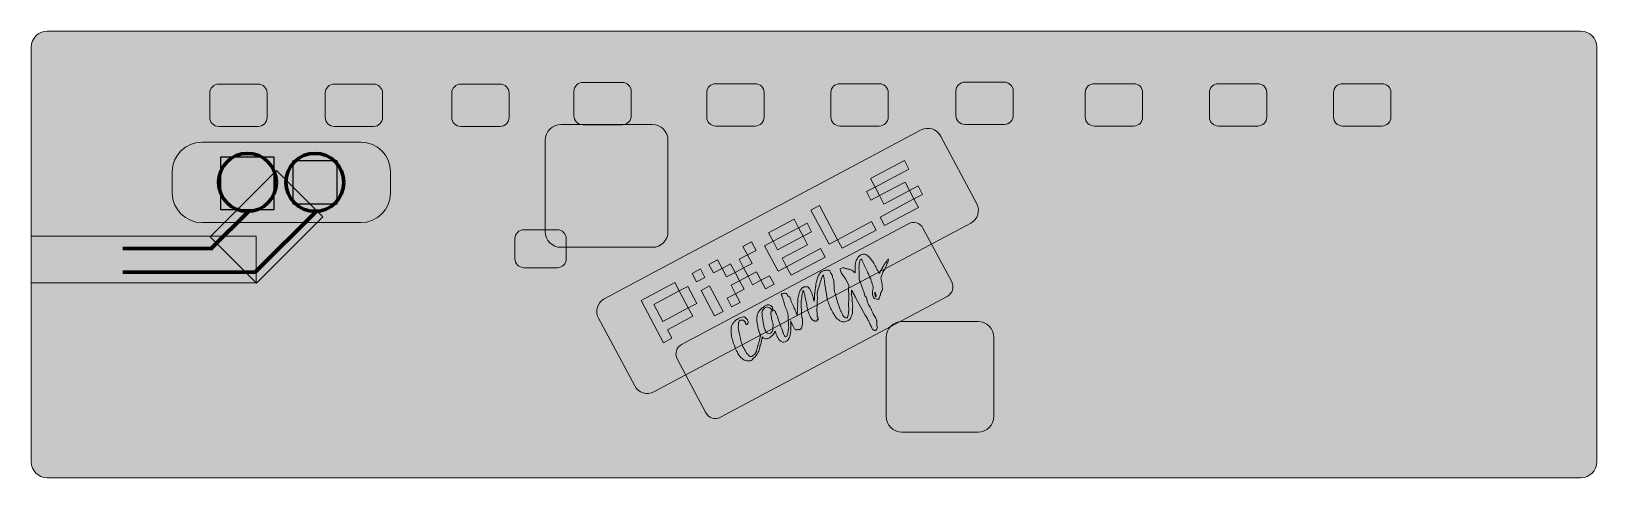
# Model space of a CAD drawing. Header units: inches. Extents: x 0 to 1190, y -340 to 0.
import ezdxf

# ---------------------------------------------------------------- set-up
doc = ezdxf.new("R2010")
doc.units = ezdxf.units.IN
doc.header["$MEASUREMENT"] = 0
doc.layers.add('Layer 2', color=7, linetype='Continuous')
picture_1 = doc.add_image_def('image1.png', size_in_pixel=(1300, 1300))
picture_2 = doc.add_image_def('image2.png', size_in_pixel=(225, 225))

# ---------------------------------------------------------------- blocks, each defined once
blk = doc.blocks.new('block 2')
at = {"layer": 'Layer 2', "true_color": 0xfefefe}
h = blk.add_hatch(color=7, dxfattribs=at)
h.dxf.hatch_style = 2
edge = h.paths.add_edge_path()
edge.add_spline(control_points=[(714.2, -145.9), (714.2, -145.9), (473.3, -274.3), (473.3, -274.3), (468, -277.1), (461.5, -275.1), (458.7, -269.9), (458.7, -269.9), (431.1, -218.2), (431.1, -218.2), (428.3, -213), (430.3, -206.4), (435.6, -203.6), (435.6, -203.6), (676.5, -75.1), (676.5, -75.1), (681.8, -72.3), (688.3, -74.3), (691.1, -79.6), (691.1, -79.6), (718.7, -131.3), (718.7, -131.3), (721.5, -136.5), (719.5, -143.1), (714.2, -145.9)], knot_values=[0, 0, 0, 0, 1, 1, 1, 2, 2, 2, 3, 3, 3, 4, 4, 4, 5, 5, 5, 6, 6, 6, 7, 7, 7, 8, 8, 8, 8], degree=3, periodic=1)
at = {"layer": 'Layer 2', "true_color": 0x010101}
h = blk.add_hatch(color=18, dxfattribs=at)
h.dxf.hatch_style = 2
edge = h.paths.add_edge_path()
edge.add_spline(control_points=[(600.5, -183), (600.9, -182.9), (601.2, -182.7), (601.6, -182.6), (601.9, -182.5), (602.3, -182.3), (602.7, -182.1), (603.1, -182), (603.5, -181.9), (603.9, -181.9), (604.1, -181.8), (604.4, -181.9), (604.7, -181.8), (604.9, -181.8), (605.2, -181.7), (605.5, -181.7), (605.7, -181.7), (606, -181.7), (606.2, -181.8), (606.8, -182.1), (607.2, -182.6), (607.5, -183.2), (607.6, -183.8), (607.8, -184.2), (608.3, -184.5), (608.3, -184.6), (608.4, -184.6), (608.3, -184.6), (608.4, -184.7), (608.4, -184.8), (608.4, -184.8), (608.4, -184.9), (608.5, -185.1), (608.6, -185.3), (608.8, -185.5), (608.9, -185.8), (609, -186), (609, -186.2), (609.1, -186.5), (609.1, -186.8), (609.1, -187.1), (609.2, -187.5), (609.4, -187.8), (609.6, -188.1), (609.7, -188.5), (609.8, -188.8), (609.9, -189.6), (610, -190.4), (610.1, -191.2), (610.2, -192.1), (610.3, -193.1), (610.2, -194), (610.2, -194.9), (610.3, -195.8), (610.4, -196.7), (610.6, -197.7), (610.7, -198.7), (611, -199.5), (611.3, -200.5), (611.6, -201.3), (611.8, -202.2), (612.3, -203.9), (612.8, -205.7), (613.4, -207.5), (613.8, -209.2), (614.5, -210.9), (615.2, -212.5), (615.4, -212.8), (615.6, -213.1), (615.7, -213.3), (616, -213.6), (616, -213.9), (616.1, -214.3), (616.3, -215.2), (616.7, -216), (617.5, -216.8), (618.1, -217.5), (618.9, -218), (619.9, -218.1), (620, -218.1), (620.2, -218), (620.4, -217.8), (620.6, -217.4), (620.6, -217.2), (620.6, -217.1), (621, -216.3), (621.1, -215.4), (621.1, -214.8), (621.2, -214.6), (621.2, -214.4), (621.2, -214.2), (621.2, -214), (621.2, -213.8), (621.3, -213.6), (621.4, -212.3), (621.4, -210.9), (621.3, -209.5), (621.2, -208.2), (621.2, -206.8), (621.4, -205.4), (621.6, -203.7), (621.6, -202.1), (621.5, -200.4), (621.3, -198.8), (621.3, -197.1), (621.3, -195.4), (621.4, -194.7), (621.4, -194), (621.5, -193.4), (621.5, -193.4), (621.5, -193.1), (621.5, -193.1), (621.5, -193.1), (619.4, -189.3), (619.4, -189.3), (619, -188.5), (618.5, -187.7), (618, -186.9), (618, -186.9), (616.2, -184.5), (616.2, -184.5), (615.8, -184), (615.5, -183.5), (615.4, -182.9), (615.2, -182.4), (615.1, -181.8), (614.8, -181.3), (614.8, -180.9), (614.9, -180.7), (615.3, -180.5), (615.3, -180.5), (616.7, -180), (616.7, -180), (617.1, -179.9), (617.5, -179.8), (617.9, -180), (618.3, -180.1), (618.7, -180.2), (619.2, -180.4), (619.3, -180.5), (619.5, -180.6), (619.7, -180.7), (619.9, -180.7), (620, -180.7), (620.2, -180.8), (620.7, -181), (621.2, -181.1), (621.6, -181.1), (622, -181.2), (622.5, -181.3), (623, -181.5), (623.5, -181.6), (623.9, -181.9), (624.3, -182.2), (624.7, -182.5), (625.1, -182.8), (625.5, -183.2), (625.6, -183.3), (625.8, -183.5), (626.1, -183.7), (626.1, -183.7), (626.2, -183.7), (626.2, -183.7), (626.3, -183.2), (626.2, -182.8), (626.2, -182.4), (626.2, -182), (626.1, -181.6), (626.2, -181.2), (626.2, -179.1), (626.4, -177.1), (626.9, -175.3), (627.2, -174.4), (627.6, -173.6), (628, -172.8), (628.5, -171.9), (629.1, -171.3), (629.8, -170.7), (630.7, -169.9), (631.7, -169.6), (632.8, -169.6), (633.9, -169.6), (635, -170), (635.9, -170.8), (636.6, -171.5), (637.3, -172.2), (637.9, -173), (638.5, -173.8), (639.1, -174.5), (639.7, -175.3), (640, -175.6), (640.2, -176), (640.4, -176.4), (640.6, -176.8), (640.7, -177.1), (641, -177.5), (641.2, -177.9), (641.5, -178.3), (641.6, -178.6), (641.9, -179), (642.1, -179.3), (642.2, -179.8), (642.6, -180.5), (643, -181.2), (643.4, -182), (643.8, -182.9), (644.2, -183.7), (644.5, -184.4), (644.6, -184.3), (644.7, -184.1), (644.8, -184), (644.9, -183.8), (644.9, -183.7), (645, -183.6), (645.2, -183.1), (645.5, -182.4), (646, -181.7), (646.4, -180.8), (646.8, -180.1), (647.4, -179.3), (647.9, -178.5), (648.3, -177.7), (648.8, -177), (649.3, -176.2), (649.7, -175.6), (650, -175.2), (650.2, -174.8), (650.4, -174.4), (650.6, -174.1), (650.7, -173.7), (651, -173.4), (651.4, -173.3), (651.4, -173.5), (651.4, -173.5), (651.6, -173.6), (651.7, -173.7), (651.7, -173.8), (651.7, -173.8), (651.4, -174.2), (651.3, -174.6), (651.3, -175), (651.3, -175.3), (651.1, -175.8), (650.6, -176.4), (650.6, -176.9), (650.4, -177.5), (650.1, -178.2), (649.7, -178.9), (649.4, -179.6), (649.1, -180.4), (648.7, -181.1), (648.3, -181.8), (647.9, -182.5), (647.5, -183.1), (647.2, -183.7), (647.1, -184.2), (646.9, -184.7), (646.7, -185.1), (646.5, -185.7), (646.3, -186.1), (646.1, -186.6), (646, -187.1), (645.8, -187.6), (645.8, -188.2), (646, -188.8), (646.1, -189.6), (646.3, -190.4), (646.6, -191.1), (646.8, -191.8), (646.9, -192.6), (646.8, -193.4), (646.8, -193.8), (646.8, -194.2), (646.9, -194.6), (647, -195), (647, -195.4), (647, -195.8), (647, -196.1), (647, -196.4), (647, -196.7), (646.9, -197), (646.8, -197.3), (646.5, -197.6), (646.4, -198), (646.2, -198.5), (645.8, -198.9), (645.5, -199.4), (645.4, -199.9), (645.5, -200.5), (645.3, -200.7), (645.3, -201.1), (645.2, -201.4), (645.2, -201.8), (645, -202), (644.7, -202.3), (644.6, -202.3), (644.6, -202.4), (644.6, -202.4), (644.6, -202.5), (644.6, -202.6), (644.5, -202.6), (644.6, -202.9), (644.5, -203.1), (644.5, -203.3), (644.4, -203.4), (644.4, -203.6), (644.4, -203.8), (643.8, -203.9), (643.2, -203.8), (642.7, -203.8), (642.2, -203.7), (641.7, -203.5), (641.2, -203.4), (640.8, -203.3), (640.6, -203.2), (640.4, -202.9), (640.2, -202.6), (640, -202.4), (640, -202), (639.3, -200.1), (639.1, -198.3), (639.7, -196.6), (640.2, -195.2), (640.1, -193.9), (639.4, -192.7), (639.2, -192), (638.9, -191.1), (638.7, -190.3), (638.4, -189.5), (638.2, -188.7), (637.8, -187.9), (637.5, -187), (637, -186.1), (636.6, -185.2), (636.2, -184.3), (635.8, -183.4), (635.4, -182.5), (634.7, -181.1), (634.1, -179.8), (633.5, -178.6), (632.9, -177.3), (632.3, -176), (631.7, -174.7), (631.7, -174.7), (631.3, -173.9), (631.3, -173.9), (631.2, -173.7), (631, -173.4), (630.8, -173.3), (630.4, -173.6), (630.2, -173.9), (630, -174.2), (629.9, -174.4), (629.8, -174.9), (629.7, -175.2), (629.4, -176.3), (629.2, -177.5), (629.2, -178.8), (629.1, -180), (629.2, -181.2), (629.3, -182.3), (629.4, -182.9), (629.3, -183.6), (629.3, -184.2), (629.3, -184.8), (629.3, -185.5), (629.2, -186.1), (629.2, -186.7), (629.2, -187.4), (629.3, -188), (629.3, -188.5), (629.5, -189.1), (629.7, -189.7), (630.1, -190.7), (630.5, -191.7), (630.8, -192.6), (631.2, -193.6), (631.5, -194.6), (631.8, -195.6), (631.9, -196), (632.1, -196.4), (632.3, -196.8), (632.5, -197.2), (632.6, -197.6), (632.8, -198), (632.8, -198), (633.7, -201.2), (633.7, -201.2), (634.4, -201.9), (634.8, -202.7), (635.1, -203.5), (635.3, -204.3), (635.5, -205.1), (635.6, -206.2), (635.9, -207), (636.3, -207.8), (636.9, -208.7), (637.4, -209.4), (637.9, -210.2), (638.3, -211), (638.5, -211.3), (638.5, -211.6), (638.6, -211.8), (638.8, -212.1), (638.9, -212.4), (638.9, -212.7), (639.2, -213.4), (639.5, -214.2), (640, -214.9), (640, -214.9), (641.9, -218.4), (641.9, -218.4), (642.1, -218.8), (642.2, -219.2), (642.5, -219.7), (642.6, -219.9), (642.6, -220.1), (642.7, -220.4), (642.7, -220.6), (642.9, -220.9), (642.9, -221.1), (642.8, -221.1), (642.8, -221), (642.7, -221), (642.7, -221), (642.7, -220.9), (642.5, -220.9), (642.6, -221.2), (642.7, -221.5), (642.8, -221.8), (642.8, -222.1), (642.8, -222.4), (642.8, -222.6), (642.8, -222.9), (642.8, -223), (642.8, -223), (642.6, -223.3), (642.6, -223.7), (642.8, -224), (642.8, -224.3), (642.9, -224.6), (643, -224.9), (643.1, -225.1), (643.2, -225.4), (643.2, -225.5), (643.2, -225.7), (643.1, -225.9), (642.9, -226.1), (642.8, -226.2), (642.8, -226.3), (642.8, -226.3), (642.9, -226.4), (642.8, -226.5), (642.8, -226.6), (642.6, -227.5), (642, -227.8), (641.1, -227.6), (640.9, -227.5), (640.6, -227.4), (640.4, -227.4), (640.2, -227.3), (639.9, -227.2), (639.7, -227), (639.6, -227), (639.6, -226.9), (639.5, -226.9), (639.3, -226.4), (639.1, -226), (638.9, -225.6), (638.7, -225.2), (638.5, -224.7), (638.2, -224.2), (638, -223.7), (637.7, -223), (637.5, -222.5), (637.2, -221.9), (636.9, -221.3), (636.6, -220.7), (635.8, -219.1), (635, -217.5), (634, -215.9), (634, -215.9), (629.4, -207.7), (629.4, -207.7), (629.4, -207.7), (626.9, -203), (626.9, -203), (626.4, -202), (625.8, -201), (625.3, -200), (624.7, -199.1), (624.1, -198.1), (623.6, -197), (623.6, -198.7), (623.6, -197.8), (623.5, -199.6), (623.5, -200.4), (623.6, -201.1), (623.8, -201.8), (624, -202.5), (624.1, -203.3), (624, -204.1), (623.9, -204.7), (623.9, -205.3), (624, -205.8), (624.2, -206.4), (624.2, -207), (624.3, -207.6), (624.3, -207.8), (624.4, -208.1), (624.4, -208.4), (624.5, -208.7), (624.5, -209), (624.4, -209.3), (624.3, -209.9), (624.2, -210.5), (624.2, -211.1), (624.2, -211.7), (624.2, -212.3), (624.3, -212.9), (624.3, -213.5), (624.3, -214), (624.2, -214.5), (624.1, -215), (624, -215.5), (623.7, -216.1), (623.4, -216.6), (623.2, -217.2), (623, -217.8), (622.8, -218.4), (622.6, -218.9), (622.1, -219.5), (622, -219.5), (621.9, -219.5), (621.9, -219.5), (621.9, -219.5), (621.9, -219.6), (621.8, -219.7), (620.7, -220.4), (619.5, -220.8), (618.2, -221), (617.4, -221.2), (616.6, -221.1), (615.7, -220.8), (615, -220.5), (614.4, -220.1), (613.8, -219.7), (613.2, -219.2), (612.6, -218.8), (612, -218.2), (612, -218.1), (611.8, -217.9), (611.7, -217.8), (611.6, -217.6), (611.6, -217.4), (611.4, -217.3), (611.1, -216.9), (610.9, -216.6), (610.6, -216.2), (610.4, -215.8), (610.1, -215.4), (609.9, -215.1), (609.9, -215.1), (609.7, -214.8), (609.7, -214.8), (609.4, -214.2), (609.1, -213.6), (608.7, -213), (608.3, -212.4), (608, -211.8), (607.8, -211.1), (606.4, -208.3), (605.4, -205.3), (604.8, -202.2), (604.2, -199.1), (603.7, -196.1), (603.3, -192.9), (603.2, -192.2), (603.2, -191.5), (603, -190.8), (603, -190), (602.9, -189.4), (602.8, -188.7), (602.8, -188.2), (602.6, -187.6), (602.5, -187.1), (602.3, -186.6), (602.2, -186.2), (602.1, -185.6), (601.9, -185.6), (601.9, -185.7), (601.7, -185.7), (601.6, -185.9), (601.5, -186.1), (601.5, -186.1), (600.8, -187.8), (600.2, -189.5), (599.8, -191.2), (599.3, -192.9), (598.8, -194.7), (598.2, -196.3), (597.8, -197.4), (597.5, -198.5), (597.5, -199.6), (597.5, -200.8), (597.5, -202), (597.6, -203), (597.5, -204.3), (597.4, -205.5), (597.4, -206.7), (597.4, -208), (597.3, -209.2), (597.2, -210.5), (597.1, -210.6), (597.1, -210.8), (597.1, -211), (597.2, -211.5), (597.2, -212), (597.2, -212.5), (597.2, -213.2), (597.2, -213.7), (597.3, -214.2), (597.3, -214.3), (597.3, -214.4), (597.3, -214.5), (597.3, -214.6), (597.3, -214.7), (597.3, -214.8), (597.3, -215.1), (597.3, -215.3), (597.3, -215.6), (597.3, -215.9), (597.3, -216.2), (597.4, -216.5), (597.5, -216.9), (597.5, -217.2), (597.7, -217.4), (597.8, -217.6), (597.8, -217.7), (597.8, -217.9), (597.8, -218), (597.9, -218.2), (598, -218.3), (598, -218.3), (598.3, -218.9), (598.3, -218.9), (598.1, -219.1), (598, -219.2), (597.8, -219.2), (597.5, -219.2), (597.4, -219.4), (597.3, -219.7), (597.4, -219.8), (597.4, -219.9), (597.5, -220), (597.5, -220), (597.6, -220.1), (597.7, -220.2), (597.6, -220.3), (597.5, -220.4), (597.4, -220.4), (597.1, -220.6), (596.9, -220.6), (596.7, -220.5), (596.5, -220.5), (596.3, -220.5), (596.1, -220.5), (596, -220.5), (595.8, -220.5), (595.6, -220.4), (595.1, -220.5), (594.6, -220.4), (594, -219.9), (593.4, -219.3), (592.8, -218.5), (592.4, -217.7), (591.9, -216.8), (591.6, -216.1), (591.2, -215.3), (590.9, -214.4), (590.7, -213.6), (590.4, -212.7), (590.4, -212.4), (590.3, -212.2), (590.2, -212), (590.2, -211.7), (590.1, -211.4), (590.1, -211.2), (589.8, -209.8), (589.5, -208.4), (589.3, -207), (589, -205.6), (588.7, -204.2), (588.4, -202.9), (588.4, -202.8), (588.4, -202.7), (588.3, -202.6), (588.3, -202.6), (588.3, -202.6), (588.3, -202.4), (588.2, -201.7), (588.1, -201), (587.9, -200.4), (587.7, -199.7), (587.5, -199), (587.3, -198.5), (587.2, -198.2), (587.2, -198), (587.1, -197.8), (587.1, -197.6), (587, -197.4), (586.8, -197.3), (586.7, -197.5), (586.7, -197.6), (586.7, -197.5), (586.6, -197.7), (586.5, -197.9), (586.5, -198.3), (586.6, -198.6), (586.5, -199), (586.2, -199.3), (585.9, -199.9), (585.8, -200.7), (585.7, -201.5), (585.7, -202.5), (585.7, -203.3), (585.5, -203.9), (585.4, -204.7), (585.3, -205.6), (585.2, -206.4), (585.1, -207.2), (585.2, -208.1), (585.2, -208.9), (585.2, -209.8), (585.3, -210.6), (585.4, -211.4), (585.5, -212.2), (585.5, -213), (585.4, -213.9), (585.4, -214.5), (585.5, -215.2), (585.6, -215.8), (585.6, -216.4), (585.7, -217.1), (585.7, -217.7), (585.8, -217.8), (585.8, -217.9), (585.9, -218.1), (585.9, -218.2), (585.9, -218.3), (586, -218.4), (586.2, -218.8), (586.3, -219.2), (586.3, -219.7), (586.3, -220), (586.3, -220.4), (586.3, -220.8), (586.3, -221.1), (586.3, -221.3), (586.2, -221.6), (586.2, -221.8), (586.3, -222.1), (586.3, -222.3), (586.3, -222.8), (586.2, -223.3), (586.1, -223.8), (585.9, -224.1), (585.8, -224.5), (585.7, -225), (585.7, -225.3), (585.6, -225.6), (585.4, -225.8), (585.4, -226), (585.3, -226.3), (585.1, -226.5), (585, -226.9), (584.7, -227), (584.4, -226.9), (584.3, -226.9), (584.2, -226.9), (584.2, -227), (584, -226.9), (584, -227), (583.8, -227), (583.6, -227.1), (583.4, -227.1), (583.1, -227), (582.8, -226.9), (582.6, -226.9), (582.3, -227.1), (582.3, -227.1), (582.2, -227.1), (582.2, -227.1), (581.8, -227.3), (581.4, -227.3), (581, -227.2), (580.7, -226.9), (580.4, -226.7), (580.2, -226.4), (580.2, -226.4), (579.4, -224.9), (579.4, -224.9), (579, -224.3), (578.7, -223.6), (578.4, -223), (578.1, -222.3), (577.7, -221.6), (577.4, -221), (577.4, -221), (577.2, -220.4), (577.2, -220.4), (577.2, -220.4), (577.2, -220.7), (577.2, -220.7), (577.3, -221.9), (577.4, -223.1), (577.4, -224.4), (577.5, -225.7), (577.5, -227), (577.4, -228.3), (577.2, -229.6), (577, -230.9), (576.6, -232.1), (576.3, -233.2), (575.6, -234.3), (574.8, -235.2), (574.5, -235.6), (573.9, -235.9), (573.1, -236.3), (572.3, -236.6), (571.6, -236.7), (571, -236.5), (570.7, -236.5), (570.4, -236.3), (570.1, -236.1), (569.4, -235.7), (568.7, -235.2), (568.3, -234.5), (567.8, -233.8), (567.5, -233.1), (567.1, -232.4), (566.9, -231.8), (566.5, -231.2), (566.3, -230.6), (566.1, -230), (565.8, -229.4), (565.6, -228.8), (565.6, -228.8), (565.3, -228.2), (565.3, -228.2), (565.3, -228.3), (565.2, -228.5), (565.1, -228.6), (565.1, -228.7), (565.1, -228.8), (565.1, -228.9), (564.8, -229.4), (564.6, -230), (564.3, -230.5), (564, -231), (563.6, -231.4), (563.1, -231.6), (562.7, -231.9), (562.4, -232.2), (562.2, -232.5), (561.8, -232.8), (561.5, -233), (561.2, -233.2), (560.5, -233.6), (559.8, -233.9), (559.1, -234), (558.4, -234.1), (557.7, -234), (556.8, -233.6), (556, -233), (556.4, -233.3), (555.6, -232.6), (555.5, -232.9), (555.6, -232.7), (555.5, -233.1), (555.5, -233.4), (555.5, -233.5), (555.5, -233.9), (555.5, -234), (555.5, -234.1), (555.4, -234.2), (555.3, -234.5), (555.2, -234.8), (555.2, -235.1), (555.1, -235.5), (555.1, -235.7), (555, -236), (555, -236), (554.9, -236.1), (554.9, -236.1), (555, -236.8), (554.8, -237.4), (554.5, -237.9), (554.3, -238.5), (554.1, -239.1), (553.9, -239.7), (553.9, -239.7), (553.8, -240.7), (553.8, -240.7), (553.7, -241.3), (553.6, -241.9), (553.4, -242.4), (553.2, -243.1), (553, -243.6), (552.6, -244.2), (552.3, -244.8), (551.9, -245.5), (551.4, -246.1), (551.1, -246.8), (550.6, -247.4), (550, -247.9), (549.5, -248.4), (549.1, -248.8), (548.6, -249.3), (548.2, -249.7), (547.7, -250.1), (547.2, -250.4), (546.8, -250.7), (546.5, -250.8), (546.2, -250.8), (545.8, -250.8), (545.5, -250.8), (545.3, -250.9), (544.6, -250.9), (543.8, -250.8), (543.1, -250.6), (542.8, -250.4), (542.6, -250.3), (542.6, -250.4), (541.9, -250.2), (541.4, -249.9), (540.9, -249.6), (540.5, -249.3), (540.1, -248.9), (539.7, -248.5), (539.7, -248.5), (539.4, -248.3), (539.4, -248.3), (539.1, -247.9), (539.3, -248.1), (539, -247.8), (538.6, -247.5), (538.3, -247), (538.1, -246.6), (537.7, -246.1), (537.5, -245.6), (537.2, -245.1), (537.2, -245.1), (536.5, -243.7), (536.5, -243.7), (536.2, -243.4), (535.9, -243), (535.8, -242.6), (535.7, -242.3), (535.5, -241.9), (535.4, -241.6), (535.4, -241.3), (535.3, -241.1), (535.2, -240.8), (535, -240.6), (534.9, -240.4), (534.9, -240.1), (534.6, -239.5), (534.3, -238.8), (534, -238.1), (533.7, -237.3), (533.5, -236.5), (533.3, -235.7), (533.1, -234.9), (532.9, -234.2), (532.6, -233.4), (532.6, -233.3), (532.6, -233.2), (532.6, -233.2), (532.5, -233.2), (532.5, -233.2), (532.5, -233), (532.4, -232.6), (532.3, -232.2), (532.3, -231.8), (532.2, -231.4), (532.1, -231), (532.1, -230.6), (532.1, -230.2), (532.1, -229.6), (532, -229.2), (532, -228.7), (532, -228.3), (531.9, -227.9), (532, -227.6), (531.9, -227.1), (531.9, -226.9), (531.9, -226.5), (532, -226.2), (532, -225.8), (532, -225.6), (532, -225.5), (531.9, -225.4), (532, -225), (532, -224.6), (532.2, -224.3), (532.3, -223.9), (532.5, -223.5), (532.7, -223.1), (533, -222.7), (533.3, -222.4), (533.6, -222), (533.8, -221.7), (534.1, -221.3), (534.4, -220.9), (534.6, -220.8), (534.8, -220.6), (535, -220.4), (535.2, -220.3), (535.4, -220.1), (535.6, -219.8), (535.8, -219.7), (536, -219.5), (536.2, -219.4), (536.5, -219.3), (536.6, -219.1), (536.8, -219), (537, -218.8), (537.2, -218.7), (537.5, -218.5), (538.2, -218.1), (538.8, -217.8), (539.4, -217.7), (540.1, -217.5), (540.7, -217.4), (541.5, -217.4), (541.6, -217.4), (541.7, -217.4), (541.8, -217.4), (541.9, -217.5), (542.1, -217.5), (542.2, -217.5), (542.5, -217.5), (542.7, -217.6), (542.8, -217.8), (542.9, -218), (543, -218.1), (543.1, -218.2), (543.2, -218.3), (543.3, -218.3), (543.4, -218.5), (543.6, -218.6), (543.8, -218.8), (543.9, -219), (544.1, -219.1), (544.2, -219.4), (544.4, -219.6), (544.4, -219.8), (544.4, -219.8), (544.5, -219.9), (544.7, -220.3), (544.8, -220.6), (544.9, -220.9), (544.9, -221.2), (544.9, -221.5), (544.9, -221.8), (544.9, -222.2), (544.7, -222.5), (544.4, -222.7), (544.1, -223.1), (543.9, -223.2), (543.6, -223.2), (543.5, -223.2), (543.3, -223.1), (543.3, -223), (543.2, -222.8), (543.1, -222.6), (543, -222.4), (542.9, -222.2), (542.9, -221.9), (542.8, -221.7), (542.7, -221.4), (542.6, -221.2), (542.5, -220.9), (542.3, -220.8), (542.2, -220.6), (542, -220.3), (541.9, -220.1), (541.7, -220), (541.4, -219.9), (541.2, -219.9), (541, -219.8), (540.9, -219.8), (540.7, -219.8), (540.5, -219.8), (540.3, -219.8), (540.3, -219.8), (539.9, -219.8), (539.9, -219.8), (539.2, -219.9), (539.5, -219.9), (538.9, -219.8), (538.7, -219.9), (538.5, -220), (538.3, -220.2), (538.2, -220.4), (538.2, -220.6), (538, -220.7), (538, -220.9), (537.9, -221.1), (537.8, -221.3), (537.7, -221.5), (537.6, -221.7), (537.6, -222), (537.7, -222.8), (537.8, -223.6), (537.6, -224.4), (537.4, -225.1), (537.4, -225.8), (537.6, -226.5), (537.7, -226.8), (537.7, -227.2), (537.7, -227.5), (537.8, -227.8), (537.8, -228.2), (537.9, -228.5), (537.9, -228.8), (537.9, -228.9), (538, -229.1), (538.1, -229.5), (538.3, -229.9), (538.3, -230.3), (538.5, -230.8), (538.6, -231.2), (538.6, -231.7), (538.7, -232), (538.8, -232.3), (538.8, -232.6), (538.8, -232.9), (538.9, -233.3), (539.1, -233.5), (539.1, -233.6), (539.1, -233.8), (539.2, -233.8), (539.2, -234), (539.2, -234.1), (539.2, -234.2), (539.3, -234.9), (539.5, -235.6), (539.7, -236.2), (539.8, -236.6), (539.9, -236.9), (540, -237.2), (540.1, -237.6), (540.2, -238), (540.4, -238.3), (540.3, -238.4), (540.3, -238.4), (540.4, -238.6), (540.6, -239), (540.8, -239.5), (541, -239.9), (541.2, -240.3), (541.4, -240.8), (541.6, -241.2), (541.7, -241.4), (541.9, -241.6), (542.1, -241.9), (542.1, -241.9), (542.2, -242.2), (542.2, -242.2), (542.3, -242.5), (542.4, -242.7), (542.6, -242.9), (542.8, -243.2), (543, -243.4), (543.1, -243.6), (543.1, -243.6), (543.5, -244.3), (543.5, -244.3), (543.6, -244.8), (543.9, -245.2), (544.3, -245.5), (544.4, -245.6), (544.5, -245.7), (544.6, -245.8), (544.7, -245.9), (544.8, -246.1), (545.1, -246.2), (545.1, -246.3), (545.3, -246.5), (545.4, -246.6), (545.5, -246.8), (545.7, -246.9), (545.9, -247.1), (546.2, -247.3), (546.5, -247.5), (546.8, -247.6), (547.4, -247.7), (547.8, -247.6), (548.2, -247.2), (548.3, -247), (548.5, -246.9), (548.6, -246.8), (549.1, -246.4), (549.5, -246.1), (549.9, -245.6), (550.3, -245.1), (550.6, -244.6), (551, -244.1), (551.1, -243.9), (551.2, -243.6), (551.2, -243.3), (551.4, -243.1), (551.4, -242.8), (551.5, -242.5), (551.5, -242.1), (551.7, -241.7), (551.8, -241.3), (551.8, -241.3), (552.1, -240.2), (552.1, -240.2), (552.2, -239.7), (552.4, -239.2), (552.5, -238.7), (552.7, -238.2), (552.9, -237.7), (553, -237.2), (553.2, -236.5), (553.4, -235.8), (553.6, -235), (553.7, -234.3), (553.9, -233.5), (554, -232.8), (554, -232.7), (554.1, -232.7), (554, -232.6), (554, -232.6), (554, -232.6), (554, -232.5), (554.3, -231.4), (554.2, -231.9), (554.3, -231), (553.4, -229.3), (553.8, -230.1), (553.2, -228.6), (553.1, -228.2), (553, -227.8), (552.9, -227.6), (552.8, -227.3), (552.6, -226.9), (552.6, -226.6), (552.6, -226.6), (552.2, -224.4), (552.2, -224.4), (552.1, -224), (552, -223.6), (552, -223.2), (551.9, -222.7), (551.9, -222.3), (551.7, -221.8), (551.3, -220.2), (551.3, -218.5), (551.8, -216.8), (551.8, -216.3), (552, -215.7), (552.1, -215.1), (552.2, -214.7), (552.3, -214.3), (552.5, -213.9), (552.8, -213.5), (553.1, -213.1), (553.3, -212.8), (553.3, -212.8), (554.5, -211.5), (554.5, -211.5), (554.9, -211.1), (555.3, -210.8), (555.7, -210.5), (556.1, -210.3), (556.5, -210), (556.9, -209.7), (557.2, -209.5), (557.3, -209.5), (557.4, -209.3), (557.7, -209), (558.1, -208.8), (558.4, -208.6), (558.7, -208.4), (559.2, -208.3), (559.5, -208.2), (559.8, -208.1), (560.1, -208), (560.4, -208.1), (560.8, -208.2), (561.1, -208.3), (561.5, -208.4), (561.7, -208.6), (561.9, -208.7), (562.1, -208.8), (562.4, -208.9), (562.6, -209), (562.8, -209.2), (563.5, -209.7), (563.7, -210.3), (563.5, -211.1), (563.4, -211.3), (563.2, -211.4), (563, -211.6), (562.9, -211.7), (562.7, -211.7), (562.5, -211.5), (562.1, -211), (561.7, -210.7), (561.3, -210.5), (560.8, -210.4), (560.3, -210.2), (559.8, -209.9), (559.8, -209.9), (559.5, -209.8), (559.5, -209.8), (558.6, -210), (557.9, -210.3), (557.3, -210.8), (556.9, -211.2), (556.4, -211.7), (556.1, -212.2), (555.7, -212.7), (555.5, -213.3), (555.4, -214), (555.5, -215.1), (555.5, -216.1), (555.7, -217.1), (555.9, -218.1), (556, -219.1), (556.1, -220.1), (556.1, -220.1), (556.6, -222.9), (556.6, -222.9), (556.8, -224.1), (557, -225.2), (557.3, -226.2), (557.7, -227.2), (558.2, -228.2), (559, -229.1), (559.4, -229.6), (560, -229.9), (560.9, -229.9), (561.7, -229.9), (562.3, -229.7), (562.7, -229.1), (563.3, -228.5), (563.6, -227.5), (563.7, -226.3), (563.8, -225.1), (563.8, -224), (563.9, -223.3), (563.9, -222.9), (563.8, -222.7), (563.7, -222.4), (563.6, -222.2), (563.6, -221.9), (563.5, -221.7), (563.4, -221.3), (563.4, -221), (563.3, -220.7), (563.1, -220.5), (563.1, -220.2), (563.1, -220), (563, -219.5), (562.9, -219.2), (562.8, -218.7), (562.8, -218.3), (562.7, -217.8), (562.6, -217.4), (562.6, -216.9), (562.5, -216.5), (562.4, -216.1), (562.3, -215.6), (562.3, -215.1), (562.1, -214.7), (562, -214), (562.1, -213.4), (562.7, -213.1), (562.8, -212.9), (562.9, -212.8), (563.1, -212.6), (563.3, -212.5), (563.5, -212.4), (563.7, -212.2), (564.1, -211.9), (564.6, -212), (564.8, -212.4), (564.8, -212.4), (565.3, -212.7), (565.3, -212.7), (565.5, -213), (565.6, -213.2), (565.6, -213.6), (565.6, -214), (565.7, -214.2), (566, -214.5), (566.2, -214.6), (566.3, -214.8), (566.4, -214.9), (566.4, -215), (566.4, -215.2), (566.5, -215.4), (566.9, -216.1), (567.2, -216.8), (567.4, -217.7), (567.7, -218.6), (567.9, -219.4), (568.1, -220.1), (568.4, -220.9), (568.6, -221.6), (568.9, -222.2), (569.2, -222.8), (569.4, -223.5), (569.7, -224.3), (569.7, -224.5), (569.8, -224.8), (569.9, -225), (570, -225.3), (570, -225.5), (570.2, -225.8), (570.3, -226.3), (570.5, -226.8), (570.7, -227.3), (570.9, -227.8), (571.1, -228.3), (571.3, -228.8), (571.4, -229), (571.4, -229.3), (571.5, -229.4), (571.6, -229.6), (571.6, -229.8), (571.7, -230), (571.8, -230.2), (571.9, -230.4), (572.1, -230.8), (572.2, -231.1), (572.4, -231.5), (572.6, -231.8), (572.8, -232.1), (573.1, -232.3), (573.4, -232.4), (573.6, -232.6), (573.9, -232.3), (574.3, -231.9), (574.4, -231.7), (574.6, -231.1), (574.9, -230.4), (575.2, -229.7), (575.3, -229.2), (575.4, -228.9), (575.4, -228.3), (575.5, -227.5), (575.7, -226.6), (575.7, -225.7), (575.8, -224.9), (575.7, -224.3), (575.7, -223), (575.6, -221.5), (575.4, -219.8), (575.4, -218), (575.3, -216.5), (575.2, -215.3), (575.2, -215), (575.2, -214.9), (575, -214.7), (575, -214.5), (575, -214.5), (575, -214.5), (574.6, -213.4), (574.9, -214.2), (574.3, -212.3), (574, -211.5), (573.7, -210.7), (573.3, -209.9), (573, -209.2), (572.7, -208.4), (572.5, -207.5), (572.3, -206.6), (572, -205.7), (571.8, -204.8), (571.5, -203.9), (571.2, -202.9), (570.9, -202), (570.9, -201.8), (570.7, -201.5), (570.6, -201.3), (570.6, -201.3), (570.2, -200.5), (570.2, -200.5), (570.1, -200.3), (570.1, -200.2), (570.3, -200), (570.4, -199.9), (570.6, -199.8), (570.9, -199.7), (571, -199.7), (571.1, -199.6), (571.2, -199.6), (571.3, -199.6), (571.5, -199.5), (571.6, -199.5), (572.1, -199.3), (572.5, -199.3), (572.9, -199.4), (573.1, -199.5), (573.4, -199.5), (573.6, -199.5), (573.9, -199.5), (574.2, -199.6), (574.3, -199.9), (574.3, -199.9), (574.9, -201), (574.9, -201), (575.1, -201.4), (575.4, -201.7), (575.8, -201.9), (576.4, -202.1), (576.7, -202.5), (576.9, -203), (577.1, -203.5), (577.2, -204.1), (577.4, -204.6), (577.6, -205.3), (577.8, -206), (578.2, -206.7), (578.5, -207.3), (578.8, -208), (579.1, -208.7), (579.4, -209.4), (579.7, -210.2), (580, -211), (580.4, -211.7), (580.8, -212.5), (581.2, -213.3), (581.2, -213.4), (581.3, -213.7), (581.4, -214), (581.4, -214.3), (581.5, -214.6), (581.7, -214.9), (581.7, -214.9), (582.3, -216), (582.3, -216), (582.3, -215.9), (582.3, -215.8), (582.3, -215.8), (582.3, -215.8), (582.4, -215.7), (582.4, -215.7), (582.4, -215.3), (582.4, -214.9), (582.3, -214.5), (582.3, -214.1), (582.3, -213.7), (582.4, -213.3), (582.4, -212.8), (582.3, -212.4), (582.3, -212.1), (582.4, -211.7), (582.4, -211.4), (582.4, -210.9), (582.5, -210.2), (582.5, -209.4), (582.6, -208.7), (582.5, -207.9), (582.5, -207.2), (582.6, -206.4), (582.6, -206.1), (582.6, -205.8), (582.6, -205.6), (582.6, -205.3), (582.7, -205), (582.7, -204.7), (582.7, -204.7), (582.8, -203.1), (582.8, -203.1), (582.8, -202.7), (582.9, -202.5), (583, -202.3), (583, -202.3), (583.6, -199.6), (583.6, -199.6), (583.7, -199.2), (583.8, -198.8), (584, -198.4), (584.2, -198.1), (584.3, -197.6), (584.6, -197.3), (584.8, -196.9), (585.1, -196.5), (585.2, -196), (585.4, -195.7), (585.6, -195.5), (585.9, -195.3), (585.9, -195.3), (586.2, -195.2), (586.2, -195.2), (586.5, -195.1), (586.7, -194.9), (587, -194.7), (587.2, -194.5), (587.5, -194.4), (587.9, -194.4), (587.9, -194.4), (588.8, -194.4), (588.8, -194.4), (589.1, -194.4), (589.5, -194.4), (589.8, -194.5), (590, -194.4), (590.2, -194.4), (590.6, -194.5), (590.8, -194.8), (591, -195.1), (591.1, -195.3), (591.1, -195.5), (591.3, -195.6), (591.4, -195.7), (591.6, -195.8), (591.6, -195.9), (591.7, -196.1), (592, -196.4), (592.2, -196.7), (592.4, -197.1), (592.5, -197.5), (592.7, -197.9), (592.8, -198.3), (593, -198.7), (593.2, -199.2), (593.3, -199.6), (593.6, -200), (593.7, -200.5), (593.8, -200.9), (593.9, -201.3), (594, -201.6), (594.1, -201.9), (594.3, -202.2), (594.4, -202.5), (594.4, -202.8), (594.5, -202.9), (594.6, -203.1), (594.5, -203.2), (594.5, -203.4), (594.5, -203.7), (594.7, -204.2), (594.7, -204.3), (594.8, -204.5), (594.9, -204.9), (594.9, -205), (595, -205.2), (595, -205.3), (595.1, -205.2), (595.1, -205.1), (595.2, -204.9), (595.2, -204.2), (595.3, -203.4), (595.3, -202.6), (595.4, -201.8), (595.4, -201), (595.4, -200.3), (595.4, -200.1), (595.5, -200), (595.4, -200), (595.4, -199.9), (595.4, -199.7), (595.5, -199.6), (595.7, -198.8), (595.8, -198.1), (595.8, -197.4), (595.9, -196.6), (596.1, -195.9), (596.1, -195.1), (596.2, -194.9), (596.2, -194.8), (596.2, -194.7), (596.2, -194.5), (596.2, -194.4), (596.3, -194.3), (596.3, -193), (596.5, -191.7), (597, -190.3), (597.1, -189.8), (597.3, -189.3), (597.4, -188.7), (597.6, -188.2), (597.8, -187.7), (597.9, -187.2), (598.3, -186.1), (598.7, -185.2), (599.2, -184.5), (599.2, -184.5), (599.5, -184.1), (599.5, -184.1), (599.6, -184), (599.7, -183.8), (599.8, -183.7), (599.8, -183.7), (600.1, -183.3), (600.1, -183.3), (600.1, -183.3), (600.5, -183), (600.5, -183)], knot_values=[0, 0, 0, 0, 1, 1, 1, 2, 2, 2, 3, 3, 3, 4, 4, 4, 5, 5, 5, 6, 6, 6, 7, 7, 7, 8, 8, 8, 9, 9, 9, 10, 10, 10, 11, 11, 11, 12, 12, 12, 13, 13, 13, 14, 14, 14, 15, 15, 15, 16, 16, 16, 17, 17, 17, 18, 18, 18, 19, 19, 19, 20, 20, 20, 21, 21, 21, 22, 22, 22, 23, 23, 23, 24, 24, 24, 25, 25, 25, 26, 26, 26, 27, 27, 27, 28, 28, 28, 29, 29, 29, 30, 30, 30, 31, 31, 31, 32, 32, 32, 33, 33, 33, 34, 34, 34, 35, 35, 35, 36, 36, 36, 37, 37, 37, 38, 38, 38, 39, 39, 39, 40, 40, 40, 41, 41, 41, 42, 42, 42, 43, 43, 43, 44, 44, 44, 45, 45, 45, 46, 46, 46, 47, 47, 47, 48, 48, 48, 49, 49, 49, 50, 50, 50, 51, 51, 51, 52, 52, 52, 53, 53, 53, 54, 54, 54, 55, 55, 55, 56, 56, 56, 57, 57, 57, 58, 58, 58, 59, 59, 59, 60, 60, 60, 61, 61, 61, 62, 62, 62, 63, 63, 63, 64, 64, 64, 65, 65, 65, 66, 66, 66, 67, 67, 67, 68, 68, 68, 69, 69, 69, 70, 70, 70, 71, 71, 71, 72, 72, 72, 73, 73, 73, 74, 74, 74, 75, 75, 75, 76, 76, 76, 77, 77, 77, 78, 78, 78, 79, 79, 79, 80, 80, 80, 81, 81, 81, 82, 82, 82, 83, 83, 83, 84, 84, 84, 85, 85, 85, 86, 86, 86, 87, 87, 87, 88, 88, 88, 89, 89, 89, 90, 90, 90, 91, 91, 91, 92, 92, 92, 93, 93, 93, 94, 94, 94, 95, 95, 95, 96, 96, 96, 97, 97, 97, 98, 98, 98, 99, 99, 99, 100, 100, 100, 101, 101, 101, 102, 102, 102, 103, 103, 103, 104, 104, 104, 105, 105, 105, 106, 106, 106, 107, 107, 107, 108, 108, 108, 109, 109, 109, 110, 110, 110, 111, 111, 111, 112, 112, 112, 113, 113, 113, 114, 114, 114, 115, 115, 115, 116, 116, 116, 117, 117, 117, 118, 118, 118, 119, 119, 119, 120, 120, 120, 121, 121, 121, 122, 122, 122, 123, 123, 123, 124, 124, 124, 125, 125, 125, 126, 126, 126, 127, 127, 127, 128, 128, 128, 129, 129, 129, 130, 130, 130, 131, 131, 131, 132, 132, 132, 133, 133, 133, 134, 134, 134, 135, 135, 135, 136, 136, 136, 137, 137, 137, 138, 138, 138, 139, 139, 139, 140, 140, 140, 141, 141, 141, 142, 142, 142, 143, 143, 143, 144, 144, 144, 145, 145, 145, 146, 146, 146, 147, 147, 147, 148, 148, 148, 149, 149, 149, 150, 150, 150, 151, 151, 151, 152, 152, 152, 153, 153, 153, 154, 154, 154, 155, 155, 155, 156, 156, 156, 157, 157, 157, 158, 158, 158, 159, 159, 159, 160, 160, 160, 161, 161, 161, 162, 162, 162, 163, 163, 163, 164, 164, 164, 165, 165, 165, 166, 166, 166, 167, 167, 167, 168, 168, 168, 169, 169, 169, 170, 170, 170, 171, 171, 171, 172, 172, 172, 173, 173, 173, 174, 174, 174, 175, 175, 175, 176, 176, 176, 177, 177, 177, 178, 178, 178, 179, 179, 179, 180, 180, 180, 181, 181, 181, 182, 182, 182, 183, 183, 183, 184, 184, 184, 185, 185, 185, 186, 186, 186, 187, 187, 187, 188, 188, 188, 189, 189, 189, 190, 190, 190, 191, 191, 191, 192, 192, 192, 193, 193, 193, 194, 194, 194, 195, 195, 195, 196, 196, 196, 197, 197, 197, 198, 198, 198, 199, 199, 199, 200, 200, 200, 201, 201, 201, 202, 202, 202, 203, 203, 203, 204, 204, 204, 205, 205, 205, 206, 206, 206, 207, 207, 207, 208, 208, 208, 209, 209, 209, 210, 210, 210, 211, 211, 211, 212, 212, 212, 213, 213, 213, 214, 214, 214, 215, 215, 215, 216, 216, 216, 217, 217, 217, 218, 218, 218, 219, 219, 219, 220, 220, 220, 221, 221, 221, 222, 222, 222, 223, 223, 223, 224, 224, 224, 225, 225, 225, 226, 226, 226, 227, 227, 227, 228, 228, 228, 229, 229, 229, 230, 230, 230, 231, 231, 231, 232, 232, 232, 233, 233, 233, 234, 234, 234, 235, 235, 235, 236, 236, 236, 237, 237, 237, 238, 238, 238, 239, 239, 239, 240, 240, 240, 241, 241, 241, 242, 242, 242, 243, 243, 243, 244, 244, 244, 245, 245, 245, 246, 246, 246, 247, 247, 247, 248, 248, 248, 249, 249, 249, 250, 250, 250, 251, 251, 251, 252, 252, 252, 253, 253, 253, 254, 254, 254, 255, 255, 255, 256, 256, 256, 257, 257, 257, 258, 258, 258, 259, 259, 259, 260, 260, 260, 261, 261, 261, 262, 262, 262, 263, 263, 263, 264, 264, 264, 265, 265, 265, 266, 266, 266, 267, 267, 267, 268, 268, 268, 269, 269, 269, 270, 270, 270, 271, 271, 271, 272, 272, 272, 273, 273, 273, 274, 274, 274, 275, 275, 275, 276, 276, 276, 277, 277, 277, 278, 278, 278, 279, 279, 279, 280, 280, 280, 281, 281, 281, 282, 282, 282, 283, 283, 283, 284, 284, 284, 285, 285, 285, 286, 286, 286, 287, 287, 287, 288, 288, 288, 289, 289, 289, 290, 290, 290, 291, 291, 291, 292, 292, 292, 293, 293, 293, 294, 294, 294, 295, 295, 295, 296, 296, 296, 297, 297, 297, 298, 298, 298, 299, 299, 299, 300, 300, 300, 301, 301, 301, 302, 302, 302, 303, 303, 303, 304, 304, 304, 305, 305, 305, 306, 306, 306, 307, 307, 307, 308, 308, 308, 309, 309, 309, 310, 310, 310, 311, 311, 311, 312, 312, 312, 313, 313, 313, 314, 314, 314, 315, 315, 315, 316, 316, 316, 317, 317, 317, 318, 318, 318, 319, 319, 319, 320, 320, 320, 321, 321, 321, 322, 322, 322, 323, 323, 323, 324, 324, 324, 325, 325, 325, 326, 326, 326, 327, 327, 327, 328, 328, 328, 329, 329, 329, 330, 330, 330, 331, 331, 331, 332, 332, 332, 333, 333, 333, 334, 334, 334, 335, 335, 335, 336, 336, 336, 337, 337, 337, 338, 338, 338, 339, 339, 339, 340, 340, 340, 341, 341, 341, 342, 342, 342, 343, 343, 343, 344, 344, 344, 345, 345, 345, 346, 346, 346, 347, 347, 347, 348, 348, 348, 349, 349, 349, 350, 350, 350, 351, 351, 351, 352, 352, 352, 353, 353, 353, 354, 354, 354, 355, 355, 355, 356, 356, 356, 357, 357, 357, 358, 358, 358, 359, 359, 359, 360, 360, 360, 361, 361, 361, 362, 362, 362, 363, 363, 363, 364, 364, 364, 365, 365, 365, 366, 366, 366, 367, 367, 367, 368, 368, 368, 369, 369, 369, 370, 370, 370, 371, 371, 371, 372, 372, 372, 373, 373, 373, 374, 374, 374, 375, 375, 375, 376, 376, 376, 377, 377, 377, 378, 378, 378, 379, 379, 379, 380, 380, 380, 381, 381, 381, 382, 382, 382, 383, 383, 383, 384, 384, 384, 385, 385, 385, 386, 386, 386, 387, 387, 387, 388, 388, 388, 389, 389, 389, 390, 390, 390, 391, 391, 391, 392, 392, 392, 393, 393, 393, 394, 394, 394, 395, 395, 395, 396, 396, 396, 397, 397, 397, 398, 398, 398, 399, 399, 399, 400, 400, 400, 401, 401, 401, 402, 402, 402, 403, 403, 403, 404, 404, 404, 405, 405, 405, 406, 406, 406, 407, 407, 407, 408, 408, 408, 409, 409, 409, 410, 410, 410, 411, 411, 411, 412, 412, 412, 413, 413, 413, 414, 414, 414, 415, 415, 415, 416, 416, 416, 417, 417, 417, 418, 418, 418, 419, 419, 419, 420, 420, 420, 421, 421, 421, 422, 422, 422, 423, 423, 423, 424, 424, 424, 425, 425, 425, 426, 426, 426, 427, 427, 427, 428, 428, 428, 429, 429, 429, 430, 430, 430, 431, 431, 431, 432, 432, 432, 433, 433, 433, 434, 434, 434, 435, 435, 435, 436, 436, 436, 437, 437, 437, 438, 438, 438, 439, 439, 439, 440, 440, 440, 441, 441, 441, 442, 442, 442, 443, 443, 443, 444, 444, 444, 445, 445, 445, 446, 446, 446, 447, 447, 447, 448, 448, 448, 449, 449, 449, 450, 450, 450, 451, 451, 451, 452, 452, 452, 453, 453, 453, 454, 454, 454, 455, 455, 455, 456, 456, 456, 457, 457, 457, 458, 458, 458, 459, 459, 459, 460, 460, 460, 461, 461, 461, 462, 462, 462, 463, 463, 463, 464, 464, 464, 465, 465, 465, 466, 466, 466, 467, 467, 467, 468, 468, 468, 469, 469, 469, 470, 470, 470, 471, 471, 471, 472, 472, 472, 473, 473, 473, 474, 474, 474, 475, 475, 475, 476, 476, 476, 477, 477, 477, 478, 478, 478, 479, 479, 479, 480, 480, 480, 481, 481, 481, 482, 482, 482, 483, 483, 483, 484, 484, 484, 485, 485, 485, 486, 486, 486, 487, 487, 487, 488, 488, 488, 489, 489, 489, 490, 490, 490, 491, 491, 491, 492, 492, 492, 493, 493, 493, 494, 494, 494, 495, 495, 495, 496, 496, 496, 497, 497, 497, 498, 498, 498, 499, 499, 499, 500, 500, 500, 501, 501, 501, 502, 502, 502, 503, 503, 503, 504, 504, 504, 505, 505, 505, 506, 506, 506, 507, 507, 507, 508, 508, 508, 509, 509, 509, 510, 510, 510, 511, 511, 511, 512, 512, 512, 513, 513, 513, 514, 514, 514, 515, 515, 515, 516, 516, 516, 517, 517, 517, 518, 518, 518, 519, 519, 519, 520, 520, 520, 521, 521, 521, 522, 522, 522, 523, 523, 523, 524, 524, 524, 525, 525, 525, 526, 526, 526, 527, 527, 527, 528, 528, 528, 529, 529, 529, 530, 530, 530, 531, 531, 531, 532, 532, 532, 533, 533, 533, 534, 534, 534, 535, 535, 535, 536, 536, 536, 537, 537, 537, 538, 538, 538, 539, 539, 539, 540, 540, 540, 541, 541, 541, 542, 542, 542, 543, 543, 543, 544, 544, 544, 545, 545, 545, 546, 546, 546, 547, 547, 547, 548, 548, 548, 549, 549, 549, 550, 550, 550, 551, 551, 551, 552, 552, 552, 553, 553, 553, 554, 554, 554, 555, 555, 555, 556, 556, 556, 557, 557, 557, 558, 558, 558, 559, 559, 559, 560, 560, 560, 561, 561, 561, 562, 562, 562, 563, 563, 563, 564, 564, 564, 565, 565, 565, 566, 566, 566, 567, 567, 567, 568, 568, 568, 569, 569, 569, 569], degree=3, periodic=1)
edge = h.paths.add_edge_path()
edge.add_spline(control_points=[(641.4, -198.6), (641.3, -198.7), (641.3, -198.8), (641.2, -198.8), (641.2, -198.8), (641.2, -198.9), (641.2, -199), (641.2, -199), (641.4, -201.5), (641.4, -201.5), (641.5, -201.7), (641.6, -201.9), (641.7, -201.9), (641.7, -202), (641.7, -202.1), (641.8, -202), (641.8, -202), (641.8, -202.1), (641.8, -202.1), (642.2, -201.6), (642.3, -200.9), (642.1, -200.2), (642, -199.5), (641.7, -199), (641.4, -198.6)], knot_values=[0, 0, 0, 0, 1, 1, 1, 2, 2, 2, 3, 3, 3, 4, 4, 4, 5, 5, 5, 6, 6, 6, 7, 7, 7, 8, 8, 8, 8], degree=3, periodic=1)
h.paths.add_polyline_path([(671, -127.6), (645.2, -141.4), (648.6, -147.9), (674.5, -134.1)])
h.paths.add_polyline_path([(638.7, -144.8), (612.9, -158.6), (616.3, -165), (642.2, -151.3)])
h.paths.add_polyline_path([(600, -165.4), (574.2, -179.2), (577.6, -185.6), (603.4, -171.9)])
h.paths.add_polyline_path([(535.4, -199.8), (528.9, -203.2), (532.3, -209.7), (538.8, -206.3)])
h.paths.add_polyline_path([(561.2, -186.1), (554.7, -189.5), (558.2, -196), (564.6, -192.5)])
h.paths.add_polyline_path([(515.6, -193.8), (509.1, -197.2), (519.4, -216.6), (525.9, -213.2)])
h.paths.add_polyline_path([(489.2, -191.2), (463.5, -204.9), (480.5, -237), (487, -233.6), (483.5, -227.2), (502.8, -216.9), (499.4, -210.5), (480.1, -220.8), (473.3, -207.9), (492.6, -197.6)])
h.paths.add_polyline_path([(674.1, -117.7), (667.6, -121.2), (671, -127.6), (677.5, -124.2)])
h.paths.add_polyline_path([(599.1, -132.7), (592.7, -136.2), (606.4, -162), (612.9, -158.6)])
h.paths.add_polyline_path([(563.9, -159.8), (557.4, -163.2), (567.7, -182.6), (574.2, -179.2), (570.7, -172.7), (590.1, -162.4), (586.7, -156), (567.3, -166.3)])
h.paths.add_polyline_path([(538.4, -189.9), (531.9, -193.3), (535.4, -199.8), (541.8, -196.3)])
h.paths.add_polyline_path([(551.3, -183), (544.9, -186.4), (548.3, -192.9), (554.7, -189.5)])
h.paths.add_polyline_path([(664.2, -114.8), (644.8, -125), (648.2, -131.5), (667.6, -121.2)])
h.paths.add_polyline_path([(541.5, -180), (535, -183.5), (538.4, -189.9), (544.9, -186.4)])
h.paths.add_polyline_path([(499, -194.2), (492.6, -197.6), (499.4, -210.5), (505.8, -207.1)])
h.paths.add_polyline_path([(641.4, -118.6), (634.9, -122), (638.3, -128.5), (644.8, -125)])
h.paths.add_polyline_path([(589.7, -146.1), (583.2, -149.5), (586.7, -156), (593.1, -152.5)])
h.paths.add_polyline_path([(531.5, -177), (525.1, -180.4), (528.5, -186.9), (535, -183.5)])
h.paths.add_polyline_path([(544.4, -170.1), (538, -173.5), (541.5, -180), (547.9, -176.6)])
h.paths.add_polyline_path([(663.8, -98.4), (637.9, -112.1), (641.4, -118.6), (667.2, -104.8)])
h.paths.add_polyline_path([(579.8, -143), (560.4, -153.3), (563.9, -159.8), (583.2, -149.5)])
h.paths.add_polyline_path([(521.6, -174), (515.1, -177.4), (518.6, -183.9), (525.1, -180.4)])
h.paths.add_polyline_path([(547.5, -160.2), (541, -163.7), (544.4, -170.1), (550.9, -166.7)])
h.paths.add_polyline_path([(508.7, -180.8), (502.3, -184.3), (505.7, -190.7), (512.1, -187.3)])
at = {"layer": 'Layer 2', "true_color": 0xfefefe}
h = blk.add_hatch(color=7, dxfattribs=at)
h.dxf.hatch_style = 2
edge = h.paths.add_edge_path()
edge.add_spline(control_points=[(696.3, -201.7), (696.3, -201.7), (523.8, -293.7), (523.8, -293.7), (519.9, -295.8), (514.9, -294.3), (512.8, -290.3), (512.8, -290.3), (491, -249.3), (491, -249.3), (488.9, -245.4), (490.4, -240.5), (494.3, -238.4), (494.3, -238.4), (666.9, -146.4), (666.9, -146.4), (670.8, -144.3), (675.7, -145.8), (677.8, -149.7), (677.8, -149.7), (699.7, -190.7), (699.7, -190.7), (701.8, -194.6), (700.3, -199.6), (696.3, -201.7)], knot_values=[0, 0, 0, 0, 1, 1, 1, 2, 2, 2, 3, 3, 3, 4, 4, 4, 5, 5, 5, 6, 6, 6, 7, 7, 7, 8, 8, 8, 8], degree=3, periodic=1)
at = {"layer": 'Layer 2', "lineweight": 0}
for points in [[(663.8, -98.4), (637.9, -112.1), (641.4, -118.6), (667.2, -104.8), (663.8, -98.4)], [(641.4, -118.6), (634.9, -122), (638.3, -128.5), (644.8, -125), (641.4, -118.6)], [(664.2, -114.8), (644.8, -125), (648.2, -131.5), (667.6, -121.2), (664.2, -114.8)], [(674.1, -117.7), (667.6, -121.2), (671, -127.6), (677.5, -124.2), (674.1, -117.7)], [(671, -127.6), (645.2, -141.4), (648.6, -147.9), (674.5, -134.1), (671, -127.6)], [(599.1, -132.7), (592.7, -136.2), (606.4, -162), (612.9, -158.6), (599.1, -132.7)], [(579.8, -143), (560.4, -153.3), (563.9, -159.8), (583.2, -149.5), (579.8, -143)], [(589.7, -146.1), (583.2, -149.5), (586.7, -156), (593.1, -152.5), (589.7, -146.1)], [(638.7, -144.8), (612.9, -158.6), (616.3, -165), (642.2, -151.3), (638.7, -144.8)], [(547.5, -160.2), (541, -163.7), (544.4, -170.1), (550.9, -166.7), (547.5, -160.2)], [(563.9, -159.8), (557.4, -163.2), (567.7, -182.6), (574.2, -179.2), (570.7, -172.7), (590.1, -162.4), (586.7, -156), (567.3, -166.3), (563.9, -159.8)], [(600, -165.4), (574.2, -179.2), (577.6, -185.6), (603.4, -171.9), (600, -165.4)], [(521.6, -174), (515.1, -177.4), (518.6, -183.9), (525.1, -180.4), (521.6, -174)], [(531.5, -177), (525.1, -180.4), (528.5, -186.9), (535, -183.5), (531.5, -177)], [(544.4, -170.1), (538, -173.5), (541.5, -180), (547.9, -176.6), (544.4, -170.1)], [(508.7, -180.8), (502.3, -184.3), (505.7, -190.7), (512.1, -187.3), (508.7, -180.8)], [(538.4, -189.9), (531.9, -193.3), (535.4, -199.8), (541.8, -196.3), (538.4, -189.9)], [(541.5, -180), (535, -183.5), (538.4, -189.9), (544.9, -186.4), (541.5, -180)], [(551.3, -183), (544.9, -186.4), (548.3, -192.9), (554.7, -189.5), (551.3, -183)], [(561.2, -186.1), (554.7, -189.5), (558.2, -196), (564.6, -192.5), (561.2, -186.1)], [(489.2, -191.2), (463.5, -204.9), (480.5, -237), (487, -233.6), (483.5, -227.2), (502.8, -216.9), (499.4, -210.5), (480.1, -220.8), (473.3, -207.9), (492.6, -197.6), (489.2, -191.2)], [(499, -194.2), (492.6, -197.6), (499.4, -210.5), (505.8, -207.1), (499, -194.2)], [(515.6, -193.8), (509.1, -197.2), (519.4, -216.6), (525.9, -213.2), (515.6, -193.8)], [(535.4, -199.8), (528.9, -203.2), (532.3, -209.7), (538.8, -206.3), (535.4, -199.8)]]:
    blk.add_lwpolyline(points, dxfattribs=at)
for points, knots in [([(714.2, -145.9), (714.2, -145.9), (473.3, -274.3), (473.3, -274.3), (468, -277.1), (461.5, -275.1), (458.7, -269.9), (458.7, -269.9), (431.1, -218.2), (431.1, -218.2), (428.3, -213), (430.3, -206.4), (435.6, -203.6), (435.6, -203.6), (676.5, -75.1), (676.5, -75.1), (681.8, -72.3), (688.3, -74.3), (691.1, -79.6), (691.1, -79.6), (718.7, -131.3), (718.7, -131.3), (721.5, -136.5), (719.5, -143.1), (714.2, -145.9)], [0, 0, 0, 0, 1, 1, 1, 2, 2, 2, 3, 3, 3, 4, 4, 4, 5, 5, 5, 6, 6, 6, 7, 7, 7, 8, 8, 8, 8]), ([(696.3, -201.7), (696.3, -201.7), (523.8, -293.7), (523.8, -293.7), (519.9, -295.8), (514.9, -294.3), (512.8, -290.3), (512.8, -290.3), (491, -249.3), (491, -249.3), (488.9, -245.4), (490.4, -240.5), (494.3, -238.4), (494.3, -238.4), (666.9, -146.4), (666.9, -146.4), (670.8, -144.3), (675.7, -145.8), (677.8, -149.7), (677.8, -149.7), (699.7, -190.7), (699.7, -190.7), (701.8, -194.6), (700.3, -199.6), (696.3, -201.7)], [0, 0, 0, 0, 1, 1, 1, 2, 2, 2, 3, 3, 3, 4, 4, 4, 5, 5, 5, 6, 6, 6, 7, 7, 7, 8, 8, 8, 8]), ([(600.5, -183), (600.9, -182.9), (601.2, -182.7), (601.6, -182.6), (601.9, -182.5), (602.3, -182.3), (602.7, -182.1), (603.1, -182), (603.5, -181.9), (603.9, -181.9), (604.1, -181.8), (604.4, -181.9), (604.7, -181.8), (604.9, -181.8), (605.2, -181.7), (605.5, -181.7), (605.7, -181.7), (606, -181.7), (606.2, -181.8), (606.8, -182.1), (607.2, -182.6), (607.5, -183.2), (607.6, -183.8), (607.8, -184.2), (608.3, -184.5), (608.3, -184.6), (608.4, -184.6), (608.3, -184.6), (608.4, -184.7), (608.4, -184.8), (608.4, -184.8), (608.4, -184.9), (608.5, -185.1), (608.6, -185.3), (608.8, -185.5), (608.9, -185.8), (609, -186), (609, -186.2), (609.1, -186.5), (609.1, -186.8), (609.1, -187.1), (609.2, -187.5), (609.4, -187.8), (609.6, -188.1), (609.7, -188.5), (609.8, -188.8), (609.9, -189.6), (610, -190.4), (610.1, -191.2), (610.2, -192.1), (610.3, -193.1), (610.2, -194), (610.2, -194.9), (610.3, -195.8), (610.4, -196.7), (610.6, -197.7), (610.7, -198.7), (611, -199.5), (611.3, -200.5), (611.6, -201.3), (611.8, -202.2), (612.3, -203.9), (612.8, -205.7), (613.4, -207.5), (613.8, -209.2), (614.5, -210.9), (615.2, -212.5), (615.4, -212.8), (615.6, -213.1), (615.7, -213.3), (616, -213.6), (616, -213.9), (616.1, -214.3), (616.3, -215.2), (616.7, -216), (617.5, -216.8), (618.1, -217.5), (618.9, -218), (619.9, -218.1), (620, -218.1), (620.2, -218), (620.4, -217.8), (620.6, -217.4), (620.6, -217.2), (620.6, -217.1), (621, -216.3), (621.1, -215.4), (621.1, -214.8), (621.2, -214.6), (621.2, -214.4), (621.2, -214.2), (621.2, -214), (621.2, -213.8), (621.3, -213.6), (621.4, -212.3), (621.4, -210.9), (621.3, -209.5), (621.2, -208.2), (621.2, -206.8), (621.4, -205.4), (621.6, -203.7), (621.6, -202.1), (621.5, -200.4), (621.3, -198.8), (621.3, -197.1), (621.3, -195.4), (621.4, -194.7), (621.4, -194), (621.5, -193.4), (621.5, -193.4), (621.5, -193.1), (621.5, -193.1), (621.5, -193.1), (619.4, -189.3), (619.4, -189.3), (619, -188.5), (618.5, -187.7), (618, -186.9), (618, -186.9), (616.2, -184.5), (616.2, -184.5), (615.8, -184), (615.5, -183.5), (615.4, -182.9), (615.2, -182.4), (615.1, -181.8), (614.8, -181.3), (614.8, -180.9), (614.9, -180.7), (615.3, -180.5), (615.3, -180.5), (616.7, -180), (616.7, -180), (617.1, -179.9), (617.5, -179.8), (617.9, -180), (618.3, -180.1), (618.7, -180.2), (619.2, -180.4), (619.3, -180.5), (619.5, -180.6), (619.7, -180.7), (619.9, -180.7), (620, -180.7), (620.2, -180.8), (620.7, -181), (621.2, -181.1), (621.6, -181.1), (622, -181.2), (622.5, -181.3), (623, -181.5), (623.5, -181.6), (623.9, -181.9), (624.3, -182.2), (624.7, -182.5), (625.1, -182.8), (625.5, -183.2), (625.6, -183.3), (625.8, -183.5), (626.1, -183.7), (626.1, -183.7), (626.2, -183.7), (626.2, -183.7), (626.3, -183.2), (626.2, -182.8), (626.2, -182.4), (626.2, -182), (626.1, -181.6), (626.2, -181.2), (626.2, -179.1), (626.4, -177.1), (626.9, -175.3), (627.2, -174.4), (627.6, -173.6), (628, -172.8), (628.5, -171.9), (629.1, -171.3), (629.8, -170.7), (630.7, -169.9), (631.7, -169.6), (632.8, -169.6), (633.9, -169.6), (635, -170), (635.9, -170.8), (636.6, -171.5), (637.3, -172.2), (637.9, -173), (638.5, -173.8), (639.1, -174.5), (639.7, -175.3), (640, -175.6), (640.2, -176), (640.4, -176.4), (640.6, -176.8), (640.7, -177.1), (641, -177.5), (641.2, -177.9), (641.5, -178.3), (641.6, -178.6), (641.9, -179), (642.1, -179.3), (642.2, -179.8), (642.6, -180.5), (643, -181.2), (643.4, -182), (643.8, -182.9), (644.2, -183.7), (644.5, -184.4), (644.6, -184.3), (644.7, -184.1), (644.8, -184), (644.9, -183.8), (644.9, -183.7), (645, -183.6), (645.2, -183.1), (645.5, -182.4), (646, -181.7), (646.4, -180.8), (646.8, -180.1), (647.4, -179.3), (647.9, -178.5), (648.3, -177.7), (648.8, -177), (649.3, -176.2), (649.7, -175.6), (650, -175.2), (650.2, -174.8), (650.4, -174.4), (650.6, -174.1), (650.7, -173.7), (651, -173.4), (651.4, -173.3), (651.4, -173.5), (651.4, -173.5), (651.6, -173.6), (651.7, -173.7), (651.7, -173.8), (651.7, -173.8), (651.4, -174.2), (651.3, -174.6), (651.3, -175), (651.3, -175.3), (651.1, -175.8), (650.6, -176.4), (650.6, -176.9), (650.4, -177.5), (650.1, -178.2), (649.7, -178.9), (649.4, -179.6), (649.1, -180.4), (648.7, -181.1), (648.3, -181.8), (647.9, -182.5), (647.5, -183.1), (647.2, -183.7), (647.1, -184.2), (646.9, -184.7), (646.7, -185.1), (646.5, -185.7), (646.3, -186.1), (646.1, -186.6), (646, -187.1), (645.8, -187.6), (645.8, -188.2), (646, -188.8), (646.1, -189.6), (646.3, -190.4), (646.6, -191.1), (646.8, -191.8), (646.9, -192.6), (646.8, -193.4), (646.8, -193.8), (646.8, -194.2), (646.9, -194.6), (647, -195), (647, -195.4), (647, -195.8), (647, -196.1), (647, -196.4), (647, -196.7), (646.9, -197), (646.8, -197.3), (646.5, -197.6), (646.4, -198), (646.2, -198.5), (645.8, -198.9), (645.5, -199.4), (645.4, -199.9), (645.5, -200.5), (645.3, -200.7), (645.3, -201.1), (645.2, -201.4), (645.2, -201.8), (645, -202), (644.7, -202.3), (644.6, -202.3), (644.6, -202.4), (644.6, -202.4), (644.6, -202.5), (644.6, -202.6), (644.5, -202.6), (644.6, -202.9), (644.5, -203.1), (644.5, -203.3), (644.4, -203.4), (644.4, -203.6), (644.4, -203.8), (643.8, -203.9), (643.2, -203.8), (642.7, -203.8), (642.2, -203.7), (641.7, -203.5), (641.2, -203.4), (640.8, -203.3), (640.6, -203.2), (640.4, -202.9), (640.2, -202.6), (640, -202.4), (640, -202), (639.3, -200.1), (639.1, -198.3), (639.7, -196.6), (640.2, -195.2), (640.1, -193.9), (639.4, -192.7), (639.2, -192), (638.9, -191.1), (638.7, -190.3), (638.4, -189.5), (638.2, -188.7), (637.8, -187.9), (637.5, -187), (637, -186.1), (636.6, -185.2), (636.2, -184.3), (635.8, -183.4), (635.4, -182.5), (634.7, -181.1), (634.1, -179.8), (633.5, -178.6), (632.9, -177.3), (632.3, -176), (631.7, -174.7), (631.7, -174.7), (631.3, -173.9), (631.3, -173.9), (631.2, -173.7), (631, -173.4), (630.8, -173.3), (630.4, -173.6), (630.2, -173.9), (630, -174.2), (629.9, -174.4), (629.8, -174.9), (629.7, -175.2), (629.4, -176.3), (629.2, -177.5), (629.2, -178.8), (629.1, -180), (629.2, -181.2), (629.3, -182.3), (629.4, -182.9), (629.3, -183.6), (629.3, -184.2), (629.3, -184.8), (629.3, -185.5), (629.2, -186.1), (629.2, -186.7), (629.2, -187.4), (629.3, -188), (629.3, -188.5), (629.5, -189.1), (629.7, -189.7), (630.1, -190.7), (630.5, -191.7), (630.8, -192.6), (631.2, -193.6), (631.5, -194.6), (631.8, -195.6), (631.9, -196), (632.1, -196.4), (632.3, -196.8), (632.5, -197.2), (632.6, -197.6), (632.8, -198), (632.8, -198), (633.7, -201.2), (633.7, -201.2), (634.4, -201.9), (634.8, -202.7), (635.1, -203.5), (635.3, -204.3), (635.5, -205.1), (635.6, -206.2), (635.9, -207), (636.3, -207.8), (636.9, -208.7), (637.4, -209.4), (637.9, -210.2), (638.3, -211), (638.5, -211.3), (638.5, -211.6), (638.6, -211.8), (638.8, -212.1), (638.9, -212.4), (638.9, -212.7), (639.2, -213.4), (639.5, -214.2), (640, -214.9), (640, -214.9), (641.9, -218.4), (641.9, -218.4), (642.1, -218.8), (642.2, -219.2), (642.5, -219.7), (642.6, -219.9), (642.6, -220.1), (642.7, -220.4), (642.7, -220.6), (642.9, -220.9), (642.9, -221.1), (642.8, -221.1), (642.8, -221), (642.7, -221), (642.7, -221), (642.7, -220.9), (642.5, -220.9), (642.6, -221.2), (642.7, -221.5), (642.8, -221.8), (642.8, -222.1), (642.8, -222.4), (642.8, -222.6), (642.8, -222.9), (642.8, -223), (642.8, -223), (642.6, -223.3), (642.6, -223.7), (642.8, -224), (642.8, -224.3), (642.9, -224.6), (643, -224.9), (643.1, -225.1), (643.2, -225.4), (643.2, -225.5), (643.2, -225.7), (643.1, -225.9), (642.9, -226.1), (642.8, -226.2), (642.8, -226.3), (642.8, -226.3), (642.9, -226.4), (642.8, -226.5), (642.8, -226.6), (642.6, -227.5), (642, -227.8), (641.1, -227.6), (640.9, -227.5), (640.6, -227.4), (640.4, -227.4), (640.2, -227.3), (639.9, -227.2), (639.7, -227), (639.6, -227), (639.6, -226.9), (639.5, -226.9), (639.3, -226.4), (639.1, -226), (638.9, -225.6), (638.7, -225.2), (638.5, -224.7), (638.2, -224.2), (638, -223.7), (637.7, -223), (637.5, -222.5), (637.2, -221.9), (636.9, -221.3), (636.6, -220.7), (635.8, -219.1), (635, -217.5), (634, -215.9), (634, -215.9), (629.4, -207.7), (629.4, -207.7), (629.4, -207.7), (626.9, -203), (626.9, -203), (626.4, -202), (625.8, -201), (625.3, -200), (624.7, -199.1), (624.1, -198.1), (623.6, -197), (623.6, -198.7), (623.6, -197.8), (623.5, -199.6), (623.5, -200.4), (623.6, -201.1), (623.8, -201.8), (624, -202.5), (624.1, -203.3), (624, -204.1), (623.9, -204.7), (623.9, -205.3), (624, -205.8), (624.2, -206.4), (624.2, -207), (624.3, -207.6), (624.3, -207.8), (624.4, -208.1), (624.4, -208.4), (624.5, -208.7), (624.5, -209), (624.4, -209.3), (624.3, -209.9), (624.2, -210.5), (624.2, -211.1), (624.2, -211.7), (624.2, -212.3), (624.3, -212.9), (624.3, -213.5), (624.3, -214), (624.2, -214.5), (624.1, -215), (624, -215.5), (623.7, -216.1), (623.4, -216.6), (623.2, -217.2), (623, -217.8), (622.8, -218.4), (622.6, -218.9), (622.1, -219.5), (622, -219.5), (621.9, -219.5), (621.9, -219.5), (621.9, -219.5), (621.9, -219.6), (621.8, -219.7), (620.7, -220.4), (619.5, -220.8), (618.2, -221), (617.4, -221.2), (616.6, -221.1), (615.7, -220.8), (615, -220.5), (614.4, -220.1), (613.8, -219.7), (613.2, -219.2), (612.6, -218.8), (612, -218.2), (612, -218.1), (611.8, -217.9), (611.7, -217.8), (611.6, -217.6), (611.6, -217.4), (611.4, -217.3), (611.1, -216.9), (610.9, -216.6), (610.6, -216.2), (610.4, -215.8), (610.1, -215.4), (609.9, -215.1), (609.9, -215.1), (609.7, -214.8), (609.7, -214.8), (609.4, -214.2), (609.1, -213.6), (608.7, -213), (608.3, -212.4), (608, -211.8), (607.8, -211.1), (606.4, -208.3), (605.4, -205.3), (604.8, -202.2), (604.2, -199.1), (603.7, -196.1), (603.3, -192.9), (603.2, -192.2), (603.2, -191.5), (603, -190.8), (603, -190), (602.9, -189.4), (602.8, -188.7), (602.8, -188.2), (602.6, -187.6), (602.5, -187.1), (602.3, -186.6), (602.2, -186.2), (602.1, -185.6), (601.9, -185.6), (601.9, -185.7), (601.7, -185.7), (601.6, -185.9), (601.5, -186.1), (601.5, -186.1), (600.8, -187.8), (600.2, -189.5), (599.8, -191.2), (599.3, -192.9), (598.8, -194.7), (598.2, -196.3), (597.8, -197.4), (597.5, -198.5), (597.5, -199.6), (597.5, -200.8), (597.5, -202), (597.6, -203), (597.5, -204.3), (597.4, -205.5), (597.4, -206.7), (597.4, -208), (597.3, -209.2), (597.2, -210.5), (597.1, -210.6), (597.1, -210.8), (597.1, -211), (597.2, -211.5), (597.2, -212), (597.2, -212.5), (597.2, -213.2), (597.2, -213.7), (597.3, -214.2), (597.3, -214.3), (597.3, -214.4), (597.3, -214.5), (597.3, -214.6), (597.3, -214.7), (597.3, -214.8), (597.3, -215.1), (597.3, -215.3), (597.3, -215.6), (597.3, -215.9), (597.3, -216.2), (597.4, -216.5), (597.5, -216.9), (597.5, -217.2), (597.7, -217.4), (597.8, -217.6), (597.8, -217.7), (597.8, -217.9), (597.8, -218), (597.9, -218.2), (598, -218.3), (598, -218.3), (598.3, -218.9), (598.3, -218.9), (598.1, -219.1), (598, -219.2), (597.8, -219.2), (597.5, -219.2), (597.4, -219.4), (597.3, -219.7), (597.4, -219.8), (597.4, -219.9), (597.5, -220), (597.5, -220), (597.6, -220.1), (597.7, -220.2), (597.6, -220.3), (597.5, -220.4), (597.4, -220.4), (597.1, -220.6), (596.9, -220.6), (596.7, -220.5), (596.5, -220.5), (596.3, -220.5), (596.1, -220.5), (596, -220.5), (595.8, -220.5), (595.6, -220.4), (595.1, -220.5), (594.6, -220.4), (594, -219.9), (593.4, -219.3), (592.8, -218.5), (592.4, -217.7), (591.9, -216.8), (591.6, -216.1), (591.2, -215.3), (590.9, -214.4), (590.7, -213.6), (590.4, -212.7), (590.4, -212.4), (590.3, -212.2), (590.2, -212), (590.2, -211.7), (590.1, -211.4), (590.1, -211.2), (589.8, -209.8), (589.5, -208.4), (589.3, -207), (589, -205.6), (588.7, -204.2), (588.4, -202.9), (588.4, -202.8), (588.4, -202.7), (588.3, -202.6), (588.3, -202.6), (588.3, -202.6), (588.3, -202.4), (588.2, -201.7), (588.1, -201), (587.9, -200.4), (587.7, -199.7), (587.5, -199), (587.3, -198.5), (587.2, -198.2), (587.2, -198), (587.1, -197.8), (587.1, -197.6), (587, -197.4), (586.8, -197.3), (586.7, -197.5), (586.7, -197.6), (586.7, -197.5), (586.6, -197.7), (586.5, -197.9), (586.5, -198.3), (586.6, -198.6), (586.5, -199), (586.2, -199.3), (585.9, -199.9), (585.8, -200.7), (585.7, -201.5), (585.7, -202.5), (585.7, -203.3), (585.5, -203.9), (585.4, -204.7), (585.3, -205.6), (585.2, -206.4), (585.1, -207.2), (585.2, -208.1), (585.2, -208.9), (585.2, -209.8), (585.3, -210.6), (585.4, -211.4), (585.5, -212.2), (585.5, -213), (585.4, -213.9), (585.4, -214.5), (585.5, -215.2), (585.6, -215.8), (585.6, -216.4), (585.7, -217.1), (585.7, -217.7), (585.8, -217.8), (585.8, -217.9), (585.9, -218.1), (585.9, -218.2), (585.9, -218.3), (586, -218.4), (586.2, -218.8), (586.3, -219.2), (586.3, -219.7), (586.3, -220), (586.3, -220.4), (586.3, -220.8), (586.3, -221.1), (586.3, -221.3), (586.2, -221.6), (586.2, -221.8), (586.3, -222.1), (586.3, -222.3), (586.3, -222.8), (586.2, -223.3), (586.1, -223.8), (585.9, -224.1), (585.8, -224.5), (585.7, -225), (585.7, -225.3), (585.6, -225.6), (585.4, -225.8), (585.4, -226), (585.3, -226.3), (585.1, -226.5), (585, -226.9), (584.7, -227), (584.4, -226.9), (584.3, -226.9), (584.2, -226.9), (584.2, -227), (584, -226.9), (584, -227), (583.8, -227), (583.6, -227.1), (583.4, -227.1), (583.1, -227), (582.8, -226.9), (582.6, -226.9), (582.3, -227.1), (582.3, -227.1), (582.2, -227.1), (582.2, -227.1), (581.8, -227.3), (581.4, -227.3), (581, -227.2), (580.7, -226.9), (580.4, -226.7), (580.2, -226.4), (580.2, -226.4), (579.4, -224.9), (579.4, -224.9), (579, -224.3), (578.7, -223.6), (578.4, -223), (578.1, -222.3), (577.7, -221.6), (577.4, -221), (577.4, -221), (577.2, -220.4), (577.2, -220.4), (577.2, -220.4), (577.2, -220.7), (577.2, -220.7), (577.3, -221.9), (577.4, -223.1), (577.4, -224.4), (577.5, -225.7), (577.5, -227), (577.4, -228.3), (577.2, -229.6), (577, -230.9), (576.6, -232.1), (576.3, -233.2), (575.6, -234.3), (574.8, -235.2), (574.5, -235.6), (573.9, -235.9), (573.1, -236.3), (572.3, -236.6), (571.6, -236.7), (571, -236.5), (570.7, -236.5), (570.4, -236.3), (570.1, -236.1), (569.4, -235.7), (568.7, -235.2), (568.3, -234.5), (567.8, -233.8), (567.5, -233.1), (567.1, -232.4), (566.9, -231.8), (566.5, -231.2), (566.3, -230.6), (566.1, -230), (565.8, -229.4), (565.6, -228.8), (565.6, -228.8), (565.3, -228.2), (565.3, -228.2), (565.3, -228.3), (565.2, -228.5), (565.1, -228.6), (565.1, -228.7), (565.1, -228.8), (565.1, -228.9), (564.8, -229.4), (564.6, -230), (564.3, -230.5), (564, -231), (563.6, -231.4), (563.1, -231.6), (562.7, -231.9), (562.4, -232.2), (562.2, -232.5), (561.8, -232.8), (561.5, -233), (561.2, -233.2), (560.5, -233.6), (559.8, -233.9), (559.1, -234), (558.4, -234.1), (557.7, -234), (556.8, -233.6), (556, -233), (556.4, -233.3), (555.6, -232.6), (555.5, -232.9), (555.6, -232.7), (555.5, -233.1), (555.5, -233.4), (555.5, -233.5), (555.5, -233.9), (555.5, -234), (555.5, -234.1), (555.4, -234.2), (555.3, -234.5), (555.2, -234.8), (555.2, -235.1), (555.1, -235.5), (555.1, -235.7), (555, -236), (555, -236), (554.9, -236.1), (554.9, -236.1), (555, -236.8), (554.8, -237.4), (554.5, -237.9), (554.3, -238.5), (554.1, -239.1), (553.9, -239.7), (553.9, -239.7), (553.8, -240.7), (553.8, -240.7), (553.7, -241.3), (553.6, -241.9), (553.4, -242.4), (553.2, -243.1), (553, -243.6), (552.6, -244.2), (552.3, -244.8), (551.9, -245.5), (551.4, -246.1), (551.1, -246.8), (550.6, -247.4), (550, -247.9), (549.5, -248.4), (549.1, -248.8), (548.6, -249.3), (548.2, -249.7), (547.7, -250.1), (547.2, -250.4), (546.8, -250.7), (546.5, -250.8), (546.2, -250.8), (545.8, -250.8), (545.5, -250.8), (545.3, -250.9), (544.6, -250.9), (543.8, -250.8), (543.1, -250.6), (542.8, -250.4), (542.6, -250.3), (542.6, -250.4), (541.9, -250.2), (541.4, -249.9), (540.9, -249.6), (540.5, -249.3), (540.1, -248.9), (539.7, -248.5), (539.7, -248.5), (539.4, -248.3), (539.4, -248.3), (539.1, -247.9), (539.3, -248.1), (539, -247.8), (538.6, -247.5), (538.3, -247), (538.1, -246.6), (537.7, -246.1), (537.5, -245.6), (537.2, -245.1), (537.2, -245.1), (536.5, -243.7), (536.5, -243.7), (536.2, -243.4), (535.9, -243), (535.8, -242.6), (535.7, -242.3), (535.5, -241.9), (535.4, -241.6), (535.4, -241.3), (535.3, -241.1), (535.2, -240.8), (535, -240.6), (534.9, -240.4), (534.9, -240.1), (534.6, -239.5), (534.3, -238.8), (534, -238.1), (533.7, -237.3), (533.5, -236.5), (533.3, -235.7), (533.1, -234.9), (532.9, -234.2), (532.6, -233.4), (532.6, -233.3), (532.6, -233.2), (532.6, -233.2), (532.5, -233.2), (532.5, -233.2), (532.5, -233), (532.4, -232.6), (532.3, -232.2), (532.3, -231.8), (532.2, -231.4), (532.1, -231), (532.1, -230.6), (532.1, -230.2), (532.1, -229.6), (532, -229.2), (532, -228.7), (532, -228.3), (531.9, -227.9), (532, -227.6), (531.9, -227.1), (531.9, -226.9), (531.9, -226.5), (532, -226.2), (532, -225.8), (532, -225.6), (532, -225.5), (531.9, -225.4), (532, -225), (532, -224.6), (532.2, -224.3), (532.3, -223.9), (532.5, -223.5), (532.7, -223.1), (533, -222.7), (533.3, -222.4), (533.6, -222), (533.8, -221.7), (534.1, -221.3), (534.4, -220.9), (534.6, -220.8), (534.8, -220.6), (535, -220.4), (535.2, -220.3), (535.4, -220.1), (535.6, -219.8), (535.8, -219.7), (536, -219.5), (536.2, -219.4), (536.5, -219.3), (536.6, -219.1), (536.8, -219), (537, -218.8), (537.2, -218.7), (537.5, -218.5), (538.2, -218.1), (538.8, -217.8), (539.4, -217.7), (540.1, -217.5), (540.7, -217.4), (541.5, -217.4), (541.6, -217.4), (541.7, -217.4), (541.8, -217.4), (541.9, -217.5), (542.1, -217.5), (542.2, -217.5), (542.5, -217.5), (542.7, -217.6), (542.8, -217.8), (542.9, -218), (543, -218.1), (543.1, -218.2), (543.2, -218.3), (543.3, -218.3), (543.4, -218.5), (543.6, -218.6), (543.8, -218.8), (543.9, -219), (544.1, -219.1), (544.2, -219.4), (544.4, -219.6), (544.4, -219.8), (544.4, -219.8), (544.5, -219.9), (544.7, -220.3), (544.8, -220.6), (544.9, -220.9), (544.9, -221.2), (544.9, -221.5), (544.9, -221.8), (544.9, -222.2), (544.7, -222.5), (544.4, -222.7), (544.1, -223.1), (543.9, -223.2), (543.6, -223.2), (543.5, -223.2), (543.3, -223.1), (543.3, -223), (543.2, -222.8), (543.1, -222.6), (543, -222.4), (542.9, -222.2), (542.9, -221.9), (542.8, -221.7), (542.7, -221.4), (542.6, -221.2), (542.5, -220.9), (542.3, -220.8), (542.2, -220.6), (542, -220.3), (541.9, -220.1), (541.7, -220), (541.4, -219.9), (541.2, -219.9), (541, -219.8), (540.9, -219.8), (540.7, -219.8), (540.5, -219.8), (540.3, -219.8), (540.3, -219.8), (539.9, -219.8), (539.9, -219.8), (539.2, -219.9), (539.5, -219.9), (538.9, -219.8), (538.7, -219.9), (538.5, -220), (538.3, -220.2), (538.2, -220.4), (538.2, -220.6), (538, -220.7), (538, -220.9), (537.9, -221.1), (537.8, -221.3), (537.7, -221.5), (537.6, -221.7), (537.6, -222), (537.7, -222.8), (537.8, -223.6), (537.6, -224.4), (537.4, -225.1), (537.4, -225.8), (537.6, -226.5), (537.7, -226.8), (537.7, -227.2), (537.7, -227.5), (537.8, -227.8), (537.8, -228.2), (537.9, -228.5), (537.9, -228.8), (537.9, -228.9), (538, -229.1), (538.1, -229.5), (538.3, -229.9), (538.3, -230.3), (538.5, -230.8), (538.6, -231.2), (538.6, -231.7), (538.7, -232), (538.8, -232.3), (538.8, -232.6), (538.8, -232.9), (538.9, -233.3), (539.1, -233.5), (539.1, -233.6), (539.1, -233.8), (539.2, -233.8), (539.2, -234), (539.2, -234.1), (539.2, -234.2), (539.3, -234.9), (539.5, -235.6), (539.7, -236.2), (539.8, -236.6), (539.9, -236.9), (540, -237.2), (540.1, -237.6), (540.2, -238), (540.4, -238.3), (540.3, -238.4), (540.3, -238.4), (540.4, -238.6), (540.6, -239), (540.8, -239.5), (541, -239.9), (541.2, -240.3), (541.4, -240.8), (541.6, -241.2), (541.7, -241.4), (541.9, -241.6), (542.1, -241.9), (542.1, -241.9), (542.2, -242.2), (542.2, -242.2), (542.3, -242.5), (542.4, -242.7), (542.6, -242.9), (542.8, -243.2), (543, -243.4), (543.1, -243.6), (543.1, -243.6), (543.5, -244.3), (543.5, -244.3), (543.6, -244.8), (543.9, -245.2), (544.3, -245.5), (544.4, -245.6), (544.5, -245.7), (544.6, -245.8), (544.7, -245.9), (544.8, -246.1), (545.1, -246.2), (545.1, -246.3), (545.3, -246.5), (545.4, -246.6), (545.5, -246.8), (545.7, -246.9), (545.9, -247.1), (546.2, -247.3), (546.5, -247.5), (546.8, -247.6), (547.4, -247.7), (547.8, -247.6), (548.2, -247.2), (548.3, -247), (548.5, -246.9), (548.6, -246.8), (549.1, -246.4), (549.5, -246.1), (549.9, -245.6), (550.3, -245.1), (550.6, -244.6), (551, -244.1), (551.1, -243.9), (551.2, -243.6), (551.2, -243.3), (551.4, -243.1), (551.4, -242.8), (551.5, -242.5), (551.5, -242.1), (551.7, -241.7), (551.8, -241.3), (551.8, -241.3), (552.1, -240.2), (552.1, -240.2), (552.2, -239.7), (552.4, -239.2), (552.5, -238.7), (552.7, -238.2), (552.9, -237.7), (553, -237.2), (553.2, -236.5), (553.4, -235.8), (553.6, -235), (553.7, -234.3), (553.9, -233.5), (554, -232.8), (554, -232.7), (554.1, -232.7), (554, -232.6), (554, -232.6), (554, -232.6), (554, -232.5), (554.3, -231.4), (554.2, -231.9), (554.3, -231), (553.4, -229.3), (553.8, -230.1), (553.2, -228.6), (553.1, -228.2), (553, -227.8), (552.9, -227.6), (552.8, -227.3), (552.6, -226.9), (552.6, -226.6), (552.6, -226.6), (552.2, -224.4), (552.2, -224.4), (552.1, -224), (552, -223.6), (552, -223.2), (551.9, -222.7), (551.9, -222.3), (551.7, -221.8), (551.3, -220.2), (551.3, -218.5), (551.8, -216.8), (551.8, -216.3), (552, -215.7), (552.1, -215.1), (552.2, -214.7), (552.3, -214.3), (552.5, -213.9), (552.8, -213.5), (553.1, -213.1), (553.3, -212.8), (553.3, -212.8), (554.5, -211.5), (554.5, -211.5), (554.9, -211.1), (555.3, -210.8), (555.7, -210.5), (556.1, -210.3), (556.5, -210), (556.9, -209.7), (557.2, -209.5), (557.3, -209.5), (557.4, -209.3), (557.7, -209), (558.1, -208.8), (558.4, -208.6), (558.7, -208.4), (559.2, -208.3), (559.5, -208.2), (559.8, -208.1), (560.1, -208), (560.4, -208.1), (560.8, -208.2), (561.1, -208.3), (561.5, -208.4), (561.7, -208.6), (561.9, -208.7), (562.1, -208.8), (562.4, -208.9), (562.6, -209), (562.8, -209.2), (563.5, -209.7), (563.7, -210.3), (563.5, -211.1), (563.4, -211.3), (563.2, -211.4), (563, -211.6), (562.9, -211.7), (562.7, -211.7), (562.5, -211.5), (562.1, -211), (561.7, -210.7), (561.3, -210.5), (560.8, -210.4), (560.3, -210.2), (559.8, -209.9), (559.8, -209.9), (559.5, -209.8), (559.5, -209.8), (558.6, -210), (557.9, -210.3), (557.3, -210.8), (556.9, -211.2), (556.4, -211.7), (556.1, -212.2), (555.7, -212.7), (555.5, -213.3), (555.4, -214), (555.5, -215.1), (555.5, -216.1), (555.7, -217.1), (555.9, -218.1), (556, -219.1), (556.1, -220.1), (556.1, -220.1), (556.6, -222.9), (556.6, -222.9), (556.8, -224.1), (557, -225.2), (557.3, -226.2), (557.7, -227.2), (558.2, -228.2), (559, -229.1), (559.4, -229.6), (560, -229.9), (560.9, -229.9), (561.7, -229.9), (562.3, -229.7), (562.7, -229.1), (563.3, -228.5), (563.6, -227.5), (563.7, -226.3), (563.8, -225.1), (563.8, -224), (563.9, -223.3), (563.9, -222.9), (563.8, -222.7), (563.7, -222.4), (563.6, -222.2), (563.6, -221.9), (563.5, -221.7), (563.4, -221.3), (563.4, -221), (563.3, -220.7), (563.1, -220.5), (563.1, -220.2), (563.1, -220), (563, -219.5), (562.9, -219.2), (562.8, -218.7), (562.8, -218.3), (562.7, -217.8), (562.6, -217.4), (562.6, -216.9), (562.5, -216.5), (562.4, -216.1), (562.3, -215.6), (562.3, -215.1), (562.1, -214.7), (562, -214), (562.1, -213.4), (562.7, -213.1), (562.8, -212.9), (562.9, -212.8), (563.1, -212.6), (563.3, -212.5), (563.5, -212.4), (563.7, -212.2), (564.1, -211.9), (564.6, -212), (564.8, -212.4), (564.8, -212.4), (565.3, -212.7), (565.3, -212.7), (565.5, -213), (565.6, -213.2), (565.6, -213.6), (565.6, -214), (565.7, -214.2), (566, -214.5), (566.2, -214.6), (566.3, -214.8), (566.4, -214.9), (566.4, -215), (566.4, -215.2), (566.5, -215.4), (566.9, -216.1), (567.2, -216.8), (567.4, -217.7), (567.7, -218.6), (567.9, -219.4), (568.1, -220.1), (568.4, -220.9), (568.6, -221.6), (568.9, -222.2), (569.2, -222.8), (569.4, -223.5), (569.7, -224.3), (569.7, -224.5), (569.8, -224.8), (569.9, -225), (570, -225.3), (570, -225.5), (570.2, -225.8), (570.3, -226.3), (570.5, -226.8), (570.7, -227.3), (570.9, -227.8), (571.1, -228.3), (571.3, -228.8), (571.4, -229), (571.4, -229.3), (571.5, -229.4), (571.6, -229.6), (571.6, -229.8), (571.7, -230), (571.8, -230.2), (571.9, -230.4), (572.1, -230.8), (572.2, -231.1), (572.4, -231.5), (572.6, -231.8), (572.8, -232.1), (573.1, -232.3), (573.4, -232.4), (573.6, -232.6), (573.9, -232.3), (574.3, -231.9), (574.4, -231.7), (574.6, -231.1), (574.9, -230.4), (575.2, -229.7), (575.3, -229.2), (575.4, -228.9), (575.4, -228.3), (575.5, -227.5), (575.7, -226.6), (575.7, -225.7), (575.8, -224.9), (575.7, -224.3), (575.7, -223), (575.6, -221.5), (575.4, -219.8), (575.4, -218), (575.3, -216.5), (575.2, -215.3), (575.2, -215), (575.2, -214.9), (575, -214.7), (575, -214.5), (575, -214.5), (575, -214.5), (574.6, -213.4), (574.9, -214.2), (574.3, -212.3), (574, -211.5), (573.7, -210.7), (573.3, -209.9), (573, -209.2), (572.7, -208.4), (572.5, -207.5), (572.3, -206.6), (572, -205.7), (571.8, -204.8), (571.5, -203.9), (571.2, -202.9), (570.9, -202), (570.9, -201.8), (570.7, -201.5), (570.6, -201.3), (570.6, -201.3), (570.2, -200.5), (570.2, -200.5), (570.1, -200.3), (570.1, -200.2), (570.3, -200), (570.4, -199.9), (570.6, -199.8), (570.9, -199.7), (571, -199.7), (571.1, -199.6), (571.2, -199.6), (571.3, -199.6), (571.5, -199.5), (571.6, -199.5), (572.1, -199.3), (572.5, -199.3), (572.9, -199.4), (573.1, -199.5), (573.4, -199.5), (573.6, -199.5), (573.9, -199.5), (574.2, -199.6), (574.3, -199.9), (574.3, -199.9), (574.9, -201), (574.9, -201), (575.1, -201.4), (575.4, -201.7), (575.8, -201.9), (576.4, -202.1), (576.7, -202.5), (576.9, -203), (577.1, -203.5), (577.2, -204.1), (577.4, -204.6), (577.6, -205.3), (577.8, -206), (578.2, -206.7), (578.5, -207.3), (578.8, -208), (579.1, -208.7), (579.4, -209.4), (579.7, -210.2), (580, -211), (580.4, -211.7), (580.8, -212.5), (581.2, -213.3), (581.2, -213.4), (581.3, -213.7), (581.4, -214), (581.4, -214.3), (581.5, -214.6), (581.7, -214.9), (581.7, -214.9), (582.3, -216), (582.3, -216), (582.3, -215.9), (582.3, -215.8), (582.3, -215.8), (582.3, -215.8), (582.4, -215.7), (582.4, -215.7), (582.4, -215.3), (582.4, -214.9), (582.3, -214.5), (582.3, -214.1), (582.3, -213.7), (582.4, -213.3), (582.4, -212.8), (582.3, -212.4), (582.3, -212.1), (582.4, -211.7), (582.4, -211.4), (582.4, -210.9), (582.5, -210.2), (582.5, -209.4), (582.6, -208.7), (582.5, -207.9), (582.5, -207.2), (582.6, -206.4), (582.6, -206.1), (582.6, -205.8), (582.6, -205.6), (582.6, -205.3), (582.7, -205), (582.7, -204.7), (582.7, -204.7), (582.8, -203.1), (582.8, -203.1), (582.8, -202.7), (582.9, -202.5), (583, -202.3), (583, -202.3), (583.6, -199.6), (583.6, -199.6), (583.7, -199.2), (583.8, -198.8), (584, -198.4), (584.2, -198.1), (584.3, -197.6), (584.6, -197.3), (584.8, -196.9), (585.1, -196.5), (585.2, -196), (585.4, -195.7), (585.6, -195.5), (585.9, -195.3), (585.9, -195.3), (586.2, -195.2), (586.2, -195.2), (586.5, -195.1), (586.7, -194.9), (587, -194.7), (587.2, -194.5), (587.5, -194.4), (587.9, -194.4), (587.9, -194.4), (588.8, -194.4), (588.8, -194.4), (589.1, -194.4), (589.5, -194.4), (589.8, -194.5), (590, -194.4), (590.2, -194.4), (590.6, -194.5), (590.8, -194.8), (591, -195.1), (591.1, -195.3), (591.1, -195.5), (591.3, -195.6), (591.4, -195.7), (591.6, -195.8), (591.6, -195.9), (591.7, -196.1), (592, -196.4), (592.2, -196.7), (592.4, -197.1), (592.5, -197.5), (592.7, -197.9), (592.8, -198.3), (593, -198.7), (593.2, -199.2), (593.3, -199.6), (593.6, -200), (593.7, -200.5), (593.8, -200.9), (593.9, -201.3), (594, -201.6), (594.1, -201.9), (594.3, -202.2), (594.4, -202.5), (594.4, -202.8), (594.5, -202.9), (594.6, -203.1), (594.5, -203.2), (594.5, -203.4), (594.5, -203.7), (594.7, -204.2), (594.7, -204.3), (594.8, -204.5), (594.9, -204.9), (594.9, -205), (595, -205.2), (595, -205.3), (595.1, -205.2), (595.1, -205.1), (595.2, -204.9), (595.2, -204.2), (595.3, -203.4), (595.3, -202.6), (595.4, -201.8), (595.4, -201), (595.4, -200.3), (595.4, -200.1), (595.5, -200), (595.4, -200), (595.4, -199.9), (595.4, -199.7), (595.5, -199.6), (595.7, -198.8), (595.8, -198.1), (595.8, -197.4), (595.9, -196.6), (596.1, -195.9), (596.1, -195.1), (596.2, -194.9), (596.2, -194.8), (596.2, -194.7), (596.2, -194.5), (596.2, -194.4), (596.3, -194.3), (596.3, -193), (596.5, -191.7), (597, -190.3), (597.1, -189.8), (597.3, -189.3), (597.4, -188.7), (597.6, -188.2), (597.8, -187.7), (597.9, -187.2), (598.3, -186.1), (598.7, -185.2), (599.2, -184.5), (599.2, -184.5), (599.5, -184.1), (599.5, -184.1), (599.6, -184), (599.7, -183.8), (599.8, -183.7), (599.8, -183.7), (600.1, -183.3), (600.1, -183.3), (600.1, -183.3), (600.5, -183), (600.5, -183)], [0, 0, 0, 0, 1, 1, 1, 2, 2, 2, 3, 3, 3, 4, 4, 4, 5, 5, 5, 6, 6, 6, 7, 7, 7, 8, 8, 8, 9, 9, 9, 10, 10, 10, 11, 11, 11, 12, 12, 12, 13, 13, 13, 14, 14, 14, 15, 15, 15, 16, 16, 16, 17, 17, 17, 18, 18, 18, 19, 19, 19, 20, 20, 20, 21, 21, 21, 22, 22, 22, 23, 23, 23, 24, 24, 24, 25, 25, 25, 26, 26, 26, 27, 27, 27, 28, 28, 28, 29, 29, 29, 30, 30, 30, 31, 31, 31, 32, 32, 32, 33, 33, 33, 34, 34, 34, 35, 35, 35, 36, 36, 36, 37, 37, 37, 38, 38, 38, 39, 39, 39, 40, 40, 40, 41, 41, 41, 42, 42, 42, 43, 43, 43, 44, 44, 44, 45, 45, 45, 46, 46, 46, 47, 47, 47, 48, 48, 48, 49, 49, 49, 50, 50, 50, 51, 51, 51, 52, 52, 52, 53, 53, 53, 54, 54, 54, 55, 55, 55, 56, 56, 56, 57, 57, 57, 58, 58, 58, 59, 59, 59, 60, 60, 60, 61, 61, 61, 62, 62, 62, 63, 63, 63, 64, 64, 64, 65, 65, 65, 66, 66, 66, 67, 67, 67, 68, 68, 68, 69, 69, 69, 70, 70, 70, 71, 71, 71, 72, 72, 72, 73, 73, 73, 74, 74, 74, 75, 75, 75, 76, 76, 76, 77, 77, 77, 78, 78, 78, 79, 79, 79, 80, 80, 80, 81, 81, 81, 82, 82, 82, 83, 83, 83, 84, 84, 84, 85, 85, 85, 86, 86, 86, 87, 87, 87, 88, 88, 88, 89, 89, 89, 90, 90, 90, 91, 91, 91, 92, 92, 92, 93, 93, 93, 94, 94, 94, 95, 95, 95, 96, 96, 96, 97, 97, 97, 98, 98, 98, 99, 99, 99, 100, 100, 100, 101, 101, 101, 102, 102, 102, 103, 103, 103, 104, 104, 104, 105, 105, 105, 106, 106, 106, 107, 107, 107, 108, 108, 108, 109, 109, 109, 110, 110, 110, 111, 111, 111, 112, 112, 112, 113, 113, 113, 114, 114, 114, 115, 115, 115, 116, 116, 116, 117, 117, 117, 118, 118, 118, 119, 119, 119, 120, 120, 120, 121, 121, 121, 122, 122, 122, 123, 123, 123, 124, 124, 124, 125, 125, 125, 126, 126, 126, 127, 127, 127, 128, 128, 128, 129, 129, 129, 130, 130, 130, 131, 131, 131, 132, 132, 132, 133, 133, 133, 134, 134, 134, 135, 135, 135, 136, 136, 136, 137, 137, 137, 138, 138, 138, 139, 139, 139, 140, 140, 140, 141, 141, 141, 142, 142, 142, 143, 143, 143, 144, 144, 144, 145, 145, 145, 146, 146, 146, 147, 147, 147, 148, 148, 148, 149, 149, 149, 150, 150, 150, 151, 151, 151, 152, 152, 152, 153, 153, 153, 154, 154, 154, 155, 155, 155, 156, 156, 156, 157, 157, 157, 158, 158, 158, 159, 159, 159, 160, 160, 160, 161, 161, 161, 162, 162, 162, 163, 163, 163, 164, 164, 164, 165, 165, 165, 166, 166, 166, 167, 167, 167, 168, 168, 168, 169, 169, 169, 170, 170, 170, 171, 171, 171, 172, 172, 172, 173, 173, 173, 174, 174, 174, 175, 175, 175, 176, 176, 176, 177, 177, 177, 178, 178, 178, 179, 179, 179, 180, 180, 180, 181, 181, 181, 182, 182, 182, 183, 183, 183, 184, 184, 184, 185, 185, 185, 186, 186, 186, 187, 187, 187, 188, 188, 188, 189, 189, 189, 190, 190, 190, 191, 191, 191, 192, 192, 192, 193, 193, 193, 194, 194, 194, 195, 195, 195, 196, 196, 196, 197, 197, 197, 198, 198, 198, 199, 199, 199, 200, 200, 200, 201, 201, 201, 202, 202, 202, 203, 203, 203, 204, 204, 204, 205, 205, 205, 206, 206, 206, 207, 207, 207, 208, 208, 208, 209, 209, 209, 210, 210, 210, 211, 211, 211, 212, 212, 212, 213, 213, 213, 214, 214, 214, 215, 215, 215, 216, 216, 216, 217, 217, 217, 218, 218, 218, 219, 219, 219, 220, 220, 220, 221, 221, 221, 222, 222, 222, 223, 223, 223, 224, 224, 224, 225, 225, 225, 226, 226, 226, 227, 227, 227, 228, 228, 228, 229, 229, 229, 230, 230, 230, 231, 231, 231, 232, 232, 232, 233, 233, 233, 234, 234, 234, 235, 235, 235, 236, 236, 236, 237, 237, 237, 238, 238, 238, 239, 239, 239, 240, 240, 240, 241, 241, 241, 242, 242, 242, 243, 243, 243, 244, 244, 244, 245, 245, 245, 246, 246, 246, 247, 247, 247, 248, 248, 248, 249, 249, 249, 250, 250, 250, 251, 251, 251, 252, 252, 252, 253, 253, 253, 254, 254, 254, 255, 255, 255, 256, 256, 256, 257, 257, 257, 258, 258, 258, 259, 259, 259, 260, 260, 260, 261, 261, 261, 262, 262, 262, 263, 263, 263, 264, 264, 264, 265, 265, 265, 266, 266, 266, 267, 267, 267, 268, 268, 268, 269, 269, 269, 270, 270, 270, 271, 271, 271, 272, 272, 272, 273, 273, 273, 274, 274, 274, 275, 275, 275, 276, 276, 276, 277, 277, 277, 278, 278, 278, 279, 279, 279, 280, 280, 280, 281, 281, 281, 282, 282, 282, 283, 283, 283, 284, 284, 284, 285, 285, 285, 286, 286, 286, 287, 287, 287, 288, 288, 288, 289, 289, 289, 290, 290, 290, 291, 291, 291, 292, 292, 292, 293, 293, 293, 294, 294, 294, 295, 295, 295, 296, 296, 296, 297, 297, 297, 298, 298, 298, 299, 299, 299, 300, 300, 300, 301, 301, 301, 302, 302, 302, 303, 303, 303, 304, 304, 304, 305, 305, 305, 306, 306, 306, 307, 307, 307, 308, 308, 308, 309, 309, 309, 310, 310, 310, 311, 311, 311, 312, 312, 312, 313, 313, 313, 314, 314, 314, 315, 315, 315, 316, 316, 316, 317, 317, 317, 318, 318, 318, 319, 319, 319, 320, 320, 320, 321, 321, 321, 322, 322, 322, 323, 323, 323, 324, 324, 324, 325, 325, 325, 326, 326, 326, 327, 327, 327, 328, 328, 328, 329, 329, 329, 330, 330, 330, 331, 331, 331, 332, 332, 332, 333, 333, 333, 334, 334, 334, 335, 335, 335, 336, 336, 336, 337, 337, 337, 338, 338, 338, 339, 339, 339, 340, 340, 340, 341, 341, 341, 342, 342, 342, 343, 343, 343, 344, 344, 344, 345, 345, 345, 346, 346, 346, 347, 347, 347, 348, 348, 348, 349, 349, 349, 350, 350, 350, 351, 351, 351, 352, 352, 352, 353, 353, 353, 354, 354, 354, 355, 355, 355, 356, 356, 356, 357, 357, 357, 358, 358, 358, 359, 359, 359, 360, 360, 360, 361, 361, 361, 362, 362, 362, 363, 363, 363, 364, 364, 364, 365, 365, 365, 366, 366, 366, 367, 367, 367, 368, 368, 368, 369, 369, 369, 370, 370, 370, 371, 371, 371, 372, 372, 372, 373, 373, 373, 374, 374, 374, 375, 375, 375, 376, 376, 376, 377, 377, 377, 378, 378, 378, 379, 379, 379, 380, 380, 380, 381, 381, 381, 382, 382, 382, 383, 383, 383, 384, 384, 384, 385, 385, 385, 386, 386, 386, 387, 387, 387, 388, 388, 388, 389, 389, 389, 390, 390, 390, 391, 391, 391, 392, 392, 392, 393, 393, 393, 394, 394, 394, 395, 395, 395, 396, 396, 396, 397, 397, 397, 398, 398, 398, 399, 399, 399, 400, 400, 400, 401, 401, 401, 402, 402, 402, 403, 403, 403, 404, 404, 404, 405, 405, 405, 406, 406, 406, 407, 407, 407, 408, 408, 408, 409, 409, 409, 410, 410, 410, 411, 411, 411, 412, 412, 412, 413, 413, 413, 414, 414, 414, 415, 415, 415, 416, 416, 416, 417, 417, 417, 418, 418, 418, 419, 419, 419, 420, 420, 420, 421, 421, 421, 422, 422, 422, 423, 423, 423, 424, 424, 424, 425, 425, 425, 426, 426, 426, 427, 427, 427, 428, 428, 428, 429, 429, 429, 430, 430, 430, 431, 431, 431, 432, 432, 432, 433, 433, 433, 434, 434, 434, 435, 435, 435, 436, 436, 436, 437, 437, 437, 438, 438, 438, 439, 439, 439, 440, 440, 440, 441, 441, 441, 442, 442, 442, 443, 443, 443, 444, 444, 444, 445, 445, 445, 446, 446, 446, 447, 447, 447, 448, 448, 448, 449, 449, 449, 450, 450, 450, 451, 451, 451, 452, 452, 452, 453, 453, 453, 454, 454, 454, 455, 455, 455, 456, 456, 456, 457, 457, 457, 458, 458, 458, 459, 459, 459, 460, 460, 460, 461, 461, 461, 462, 462, 462, 463, 463, 463, 464, 464, 464, 465, 465, 465, 466, 466, 466, 467, 467, 467, 468, 468, 468, 469, 469, 469, 470, 470, 470, 471, 471, 471, 472, 472, 472, 473, 473, 473, 474, 474, 474, 475, 475, 475, 476, 476, 476, 477, 477, 477, 478, 478, 478, 479, 479, 479, 480, 480, 480, 481, 481, 481, 482, 482, 482, 483, 483, 483, 484, 484, 484, 485, 485, 485, 486, 486, 486, 487, 487, 487, 488, 488, 488, 489, 489, 489, 490, 490, 490, 491, 491, 491, 492, 492, 492, 493, 493, 493, 494, 494, 494, 495, 495, 495, 496, 496, 496, 497, 497, 497, 498, 498, 498, 499, 499, 499, 500, 500, 500, 501, 501, 501, 502, 502, 502, 503, 503, 503, 504, 504, 504, 505, 505, 505, 506, 506, 506, 507, 507, 507, 508, 508, 508, 509, 509, 509, 510, 510, 510, 511, 511, 511, 512, 512, 512, 513, 513, 513, 514, 514, 514, 515, 515, 515, 516, 516, 516, 517, 517, 517, 518, 518, 518, 519, 519, 519, 520, 520, 520, 521, 521, 521, 522, 522, 522, 523, 523, 523, 524, 524, 524, 525, 525, 525, 526, 526, 526, 527, 527, 527, 528, 528, 528, 529, 529, 529, 530, 530, 530, 531, 531, 531, 532, 532, 532, 533, 533, 533, 534, 534, 534, 535, 535, 535, 536, 536, 536, 537, 537, 537, 538, 538, 538, 539, 539, 539, 540, 540, 540, 541, 541, 541, 542, 542, 542, 543, 543, 543, 544, 544, 544, 545, 545, 545, 546, 546, 546, 547, 547, 547, 548, 548, 548, 549, 549, 549, 550, 550, 550, 551, 551, 551, 552, 552, 552, 553, 553, 553, 554, 554, 554, 555, 555, 555, 556, 556, 556, 557, 557, 557, 558, 558, 558, 559, 559, 559, 560, 560, 560, 561, 561, 561, 562, 562, 562, 563, 563, 563, 564, 564, 564, 565, 565, 565, 566, 566, 566, 567, 567, 567, 568, 568, 568, 569, 569, 569, 569]), ([(641.4, -198.6), (641.3, -198.7), (641.3, -198.8), (641.2, -198.8), (641.2, -198.8), (641.2, -198.9), (641.2, -199), (641.2, -199), (641.4, -201.5), (641.4, -201.5), (641.5, -201.7), (641.6, -201.9), (641.7, -201.9), (641.7, -202), (641.7, -202.1), (641.8, -202), (641.8, -202), (641.8, -202.1), (641.8, -202.1), (642.2, -201.6), (642.3, -200.9), (642.1, -200.2), (642, -199.5), (641.7, -199), (641.4, -198.6)], [0, 0, 0, 0, 1, 1, 1, 2, 2, 2, 3, 3, 3, 4, 4, 4, 5, 5, 5, 6, 6, 6, 7, 7, 7, 8, 8, 8, 8])]:
    blk.add_open_spline(points, degree=3, knots=knots, dxfattribs=at)

msp = doc.modelspace()

# ---------------------------------------------------------------- hatches: boundary and pattern name
at = {"layer": 'Layer 2', "true_color": 0x231f20}
h = msp.add_hatch(color=250, dxfattribs=at)
h.dxf.hatch_style = 2
edge = h.paths.add_edge_path()
edge.add_spline(control_points=[(1178, -339.7), (1178, -339.7), (12, -339.7), (12, -339.7), (5.4, -339.7), (0, -334.3), (0, -327.7), (0, -327.7), (0, -12), (0, -12), (0, -5.4), (5.4, 0), (12, 0), (12, 0), (1178, 0), (1178, 0), (1184.6, 0), (1190, -5.4), (1190, -12), (1190, -12), (1190, -327.7), (1190, -327.7), (1190, -334.3), (1184.6, -339.7), (1178, -339.7)], knot_values=[0, 0, 0, 0, 1, 1, 1, 2, 2, 2, 3, 3, 3, 4, 4, 4, 5, 5, 5, 6, 6, 6, 7, 7, 7, 8, 8, 8, 8], degree=3, periodic=1)

# ---------------------------------------------------------------- linework, layer by layer
at = {"layer": 'Layer 2', "lineweight": 0}
for points in [[(171.1, -191.6), (221.6, -141.1), (186.5, -105.9), (136, -156.4), (171.1, -191.6)], [(171, -191.5), (0, -191.5), (0, -155.8), (171, -155.8), (171, -191.5)]]:
    msp.add_lwpolyline(points, dxfattribs=at)
at = {"layer": 'Layer 2', "color": 250, "lineweight": 106, "true_color": 0x231f20}
for points in [[(165.3, -137), (136.7, -165.2)], [(216.9, -136.8), (170.2, -183.3)], [(137.9, -165.4), (69.6, -165.4)], [(171, -183.3), (69.6, -183.3)]]:
    msp.add_lwpolyline(points, dxfattribs=at)
at = {"layer": 'Layer 2', "lineweight": 0}
for points in [[(1178, -339.7), (1178, -339.7), (12, -339.7), (12, -339.7), (5.4, -339.7), (0, -334.3), (0, -327.7), (0, -327.7), (0, -12), (0, -12), (0, -5.4), (5.4, 0), (12, 0), (12, 0), (1178, 0), (1178, 0), (1184.6, 0), (1190, -5.4), (1190, -12), (1190, -12), (1190, -327.7), (1190, -327.7), (1190, -334.3), (1184.6, -339.7), (1178, -339.7)], [(142.5, -72.4), (142.5, -72.4), (172.4, -72.4), (172.4, -72.4), (176.2, -72.4), (179.2, -69.3), (179.2, -65.6), (179.2, -65.6), (179.2, -47), (179.2, -47), (179.2, -43.3), (176.2, -40.2), (172.4, -40.2), (172.4, -40.2), (142.5, -40.2), (142.5, -40.2), (138.7, -40.2), (135.7, -43.3), (135.7, -47), (135.7, -47), (135.7, -65.6), (135.7, -65.6), (135.7, -69.3), (138.7, -72.4), (142.5, -72.4)], [(230.2, -72.4), (230.2, -72.4), (260.2, -72.4), (260.2, -72.4), (263.9, -72.4), (267, -69.3), (267, -65.6), (267, -65.6), (267, -47), (267, -47), (267, -43.3), (263.9, -40.2), (260.2, -40.2), (260.2, -40.2), (230.2, -40.2), (230.2, -40.2), (226.5, -40.2), (223.4, -43.3), (223.4, -47), (223.4, -47), (223.4, -65.6), (223.4, -65.6), (223.4, -69.3), (226.5, -72.4), (230.2, -72.4)], [(326.5, -72.4), (326.5, -72.4), (356.4, -72.4), (356.4, -72.4), (360.2, -72.4), (363.2, -69.3), (363.2, -65.6), (363.2, -65.6), (363.2, -47), (363.2, -47), (363.2, -43.3), (360.2, -40.2), (356.4, -40.2), (356.4, -40.2), (326.5, -40.2), (326.5, -40.2), (322.7, -40.2), (319.6, -43.3), (319.6, -47), (319.6, -47), (319.6, -65.6), (319.6, -65.6), (319.6, -69.3), (322.7, -72.4), (326.5, -72.4)], [(419.3, -71.1), (419.3, -71.1), (449.3, -71.1), (449.3, -71.1), (453, -71.1), (456.1, -68.1), (456.1, -64.3), (456.1, -64.3), (456.1, -45.7), (456.1, -45.7), (456.1, -42), (453, -38.9), (449.3, -38.9), (449.3, -38.9), (419.3, -38.9), (419.3, -38.9), (415.6, -38.9), (412.5, -42), (412.5, -45.7), (412.5, -45.7), (412.5, -64.3), (412.5, -64.3), (412.5, -68.1), (415.6, -71.1), (419.3, -71.1)], [(520.3, -72.1), (520.3, -72.1), (550.3, -72.1), (550.3, -72.1), (554, -72.1), (557.1, -69), (557.1, -65.3), (557.1, -65.3), (557.1, -46.7), (557.1, -46.7), (557.1, -42.9), (554, -39.9), (550.3, -39.9), (550.3, -39.9), (520.3, -39.9), (520.3, -39.9), (516.5, -39.9), (513.5, -42.9), (513.5, -46.7), (513.5, -46.7), (513.5, -65.3), (513.5, -65.3), (513.5, -69), (516.5, -72.1), (520.3, -72.1)], [(614.6, -72.1), (614.6, -72.1), (644.6, -72.1), (644.6, -72.1), (648.3, -72.1), (651.4, -69), (651.4, -65.3), (651.4, -65.3), (651.4, -46.7), (651.4, -46.7), (651.4, -42.9), (648.3, -39.9), (644.6, -39.9), (644.6, -39.9), (614.6, -39.9), (614.6, -39.9), (610.9, -39.9), (607.8, -42.9), (607.8, -46.7), (607.8, -46.7), (607.8, -65.3), (607.8, -65.3), (607.8, -69), (610.9, -72.1), (614.6, -72.1)], [(709.7, -70.9), (709.7, -70.9), (739.7, -70.9), (739.7, -70.9), (743.4, -70.9), (746.5, -67.8), (746.5, -64.1), (746.5, -64.1), (746.5, -45.5), (746.5, -45.5), (746.5, -41.8), (743.4, -38.7), (739.7, -38.7), (739.7, -38.7), (709.7, -38.7), (709.7, -38.7), (706, -38.7), (702.9, -41.8), (702.9, -45.5), (702.9, -45.5), (702.9, -64.1), (702.9, -64.1), (702.9, -67.8), (706, -70.9), (709.7, -70.9)], [(808.1, -72.1), (808.1, -72.1), (838, -72.1), (838, -72.1), (841.8, -72.1), (844.8, -69), (844.8, -65.3), (844.8, -65.3), (844.8, -46.7), (844.8, -46.7), (844.8, -42.9), (841.8, -39.9), (838, -39.9), (838, -39.9), (808.1, -39.9), (808.1, -39.9), (804.3, -39.9), (801.2, -42.9), (801.2, -46.7), (801.2, -46.7), (801.2, -65.3), (801.2, -65.3), (801.2, -69), (804.3, -72.1), (808.1, -72.1)], [(902.4, -72.1), (902.4, -72.1), (932.4, -72.1), (932.4, -72.1), (936.1, -72.1), (939.2, -69), (939.2, -65.3), (939.2, -65.3), (939.2, -46.7), (939.2, -46.7), (939.2, -42.9), (936.1, -39.9), (932.4, -39.9), (932.4, -39.9), (902.4, -39.9), (902.4, -39.9), (898.7, -39.9), (895.6, -42.9), (895.6, -46.7), (895.6, -46.7), (895.6, -65.3), (895.6, -65.3), (895.6, -69), (898.7, -72.1), (902.4, -72.1)], [(996.8, -72.1), (996.8, -72.1), (1026.7, -72.1), (1026.7, -72.1), (1030.5, -72.1), (1033.5, -69), (1033.5, -65.3), (1033.5, -65.3), (1033.5, -46.7), (1033.5, -46.7), (1033.5, -42.9), (1030.5, -39.9), (1026.7, -39.9), (1026.7, -39.9), (996.8, -39.9), (996.8, -39.9), (993, -39.9), (989.9, -42.9), (989.9, -46.7), (989.9, -46.7), (989.9, -65.3), (989.9, -65.3), (989.9, -69), (993, -72.1), (996.8, -72.1)], [(472, -164.4), (472, -164.4), (402.6, -164.4), (402.6, -164.4), (396, -164.4), (390.6, -159), (390.6, -152.4), (390.6, -152.4), (390.6, -83), (390.6, -83), (390.6, -76.4), (396, -71), (402.6, -71), (402.6, -71), (472, -71), (472, -71), (478.6, -71), (484, -76.4), (484, -83), (484, -83), (484, -152.4), (484, -152.4), (484, -159), (478.6, -164.4), (472, -164.4)], [(250.6, -145.6), (250.6, -145.6), (129.6, -145.6), (129.6, -145.6), (117.3, -145.6), (107.2, -135.5), (107.2, -123.2), (107.2, -123.2), (107.2, -106.8), (107.2, -106.8), (107.2, -94.4), (117.3, -84.4), (129.6, -84.4), (129.6, -84.4), (250.6, -84.4), (250.6, -84.4), (262.9, -84.4), (273, -94.4), (273, -106.8), (273, -106.8), (273, -123.2), (273, -123.2), (273, -135.5), (262.9, -145.6), (250.6, -145.6)], [(374.4, -179.9), (374.4, -179.9), (399.9, -179.9), (399.9, -179.9), (403.6, -179.9), (406.7, -176.8), (406.7, -173.1), (406.7, -173.1), (406.7, -157.8), (406.7, -157.8), (406.7, -154.1), (403.6, -151), (399.9, -151), (399.9, -151), (374.4, -151), (374.4, -151), (370.7, -151), (367.6, -154.1), (367.6, -157.8), (367.6, -157.8), (367.6, -173.1), (367.6, -173.1), (367.6, -176.8), (370.7, -179.9), (374.4, -179.9)], [(661.8, -305), (661.8, -305), (719.7, -305), (719.7, -305), (726.3, -305), (731.7, -299.6), (731.7, -293), (731.7, -293), (731.7, -232.9), (731.7, -232.9), (731.7, -226.3), (726.3, -220.9), (719.7, -220.9), (719.7, -220.9), (661.8, -220.9), (661.8, -220.9), (655.2, -220.9), (649.8, -226.3), (649.8, -232.9), (649.8, -232.9), (649.8, -293), (649.8, -293), (649.8, -299.6), (655.2, -305), (661.8, -305)]]:
    msp.add_open_spline(points, degree=3, knots=[0, 0, 0, 0, 1, 1, 1, 2, 2, 2, 3, 3, 3, 4, 4, 4, 5, 5, 5, 6, 6, 6, 7, 7, 7, 8, 8, 8, 8], dxfattribs=at)
at = {"layer": 'Layer 2', "color": 250, "lineweight": 106, "true_color": 0x231f20}
for points in [[(186.4, -115), (186.4, -127.1), (176.5, -137), (164.3, -137), (152.2, -137), (142.3, -127.1), (142.3, -115), (142.3, -102.8), (152.2, -92.9), (164.3, -92.9), (176.5, -92.9), (186.4, -102.8), (186.4, -115)], [(237.6, -115), (237.6, -127.1), (227.8, -137), (215.6, -137), (203.4, -137), (193.6, -127.1), (193.6, -115), (193.6, -102.8), (203.4, -92.9), (215.6, -92.9), (227.8, -92.9), (237.6, -102.8), (237.6, -115)]]:
    msp.add_open_spline(points, degree=3, knots=[0, 0, 0, 0, 1, 1, 1, 2, 2, 2, 3, 3, 3, 4, 4, 4, 4], dxfattribs=at)

# ---------------------------------------------------------------- block references
at = {"layer": 'Layer 2'}
msp.add_blockref('block 2', (0, 0), dxfattribs=at)

# ---------------------------------------------------------------- pictures from other files: only their frames are drawn
image = msp.add_image(picture_1, insert=(144.2, -135.8), size_in_units=(40.2, 40.2), dxfattribs=at)
image = msp.add_image(picture_2, insert=(199, -131.6), size_in_units=(33.3, 33.3), dxfattribs=at)

doc.saveas('drawing.dxf')
